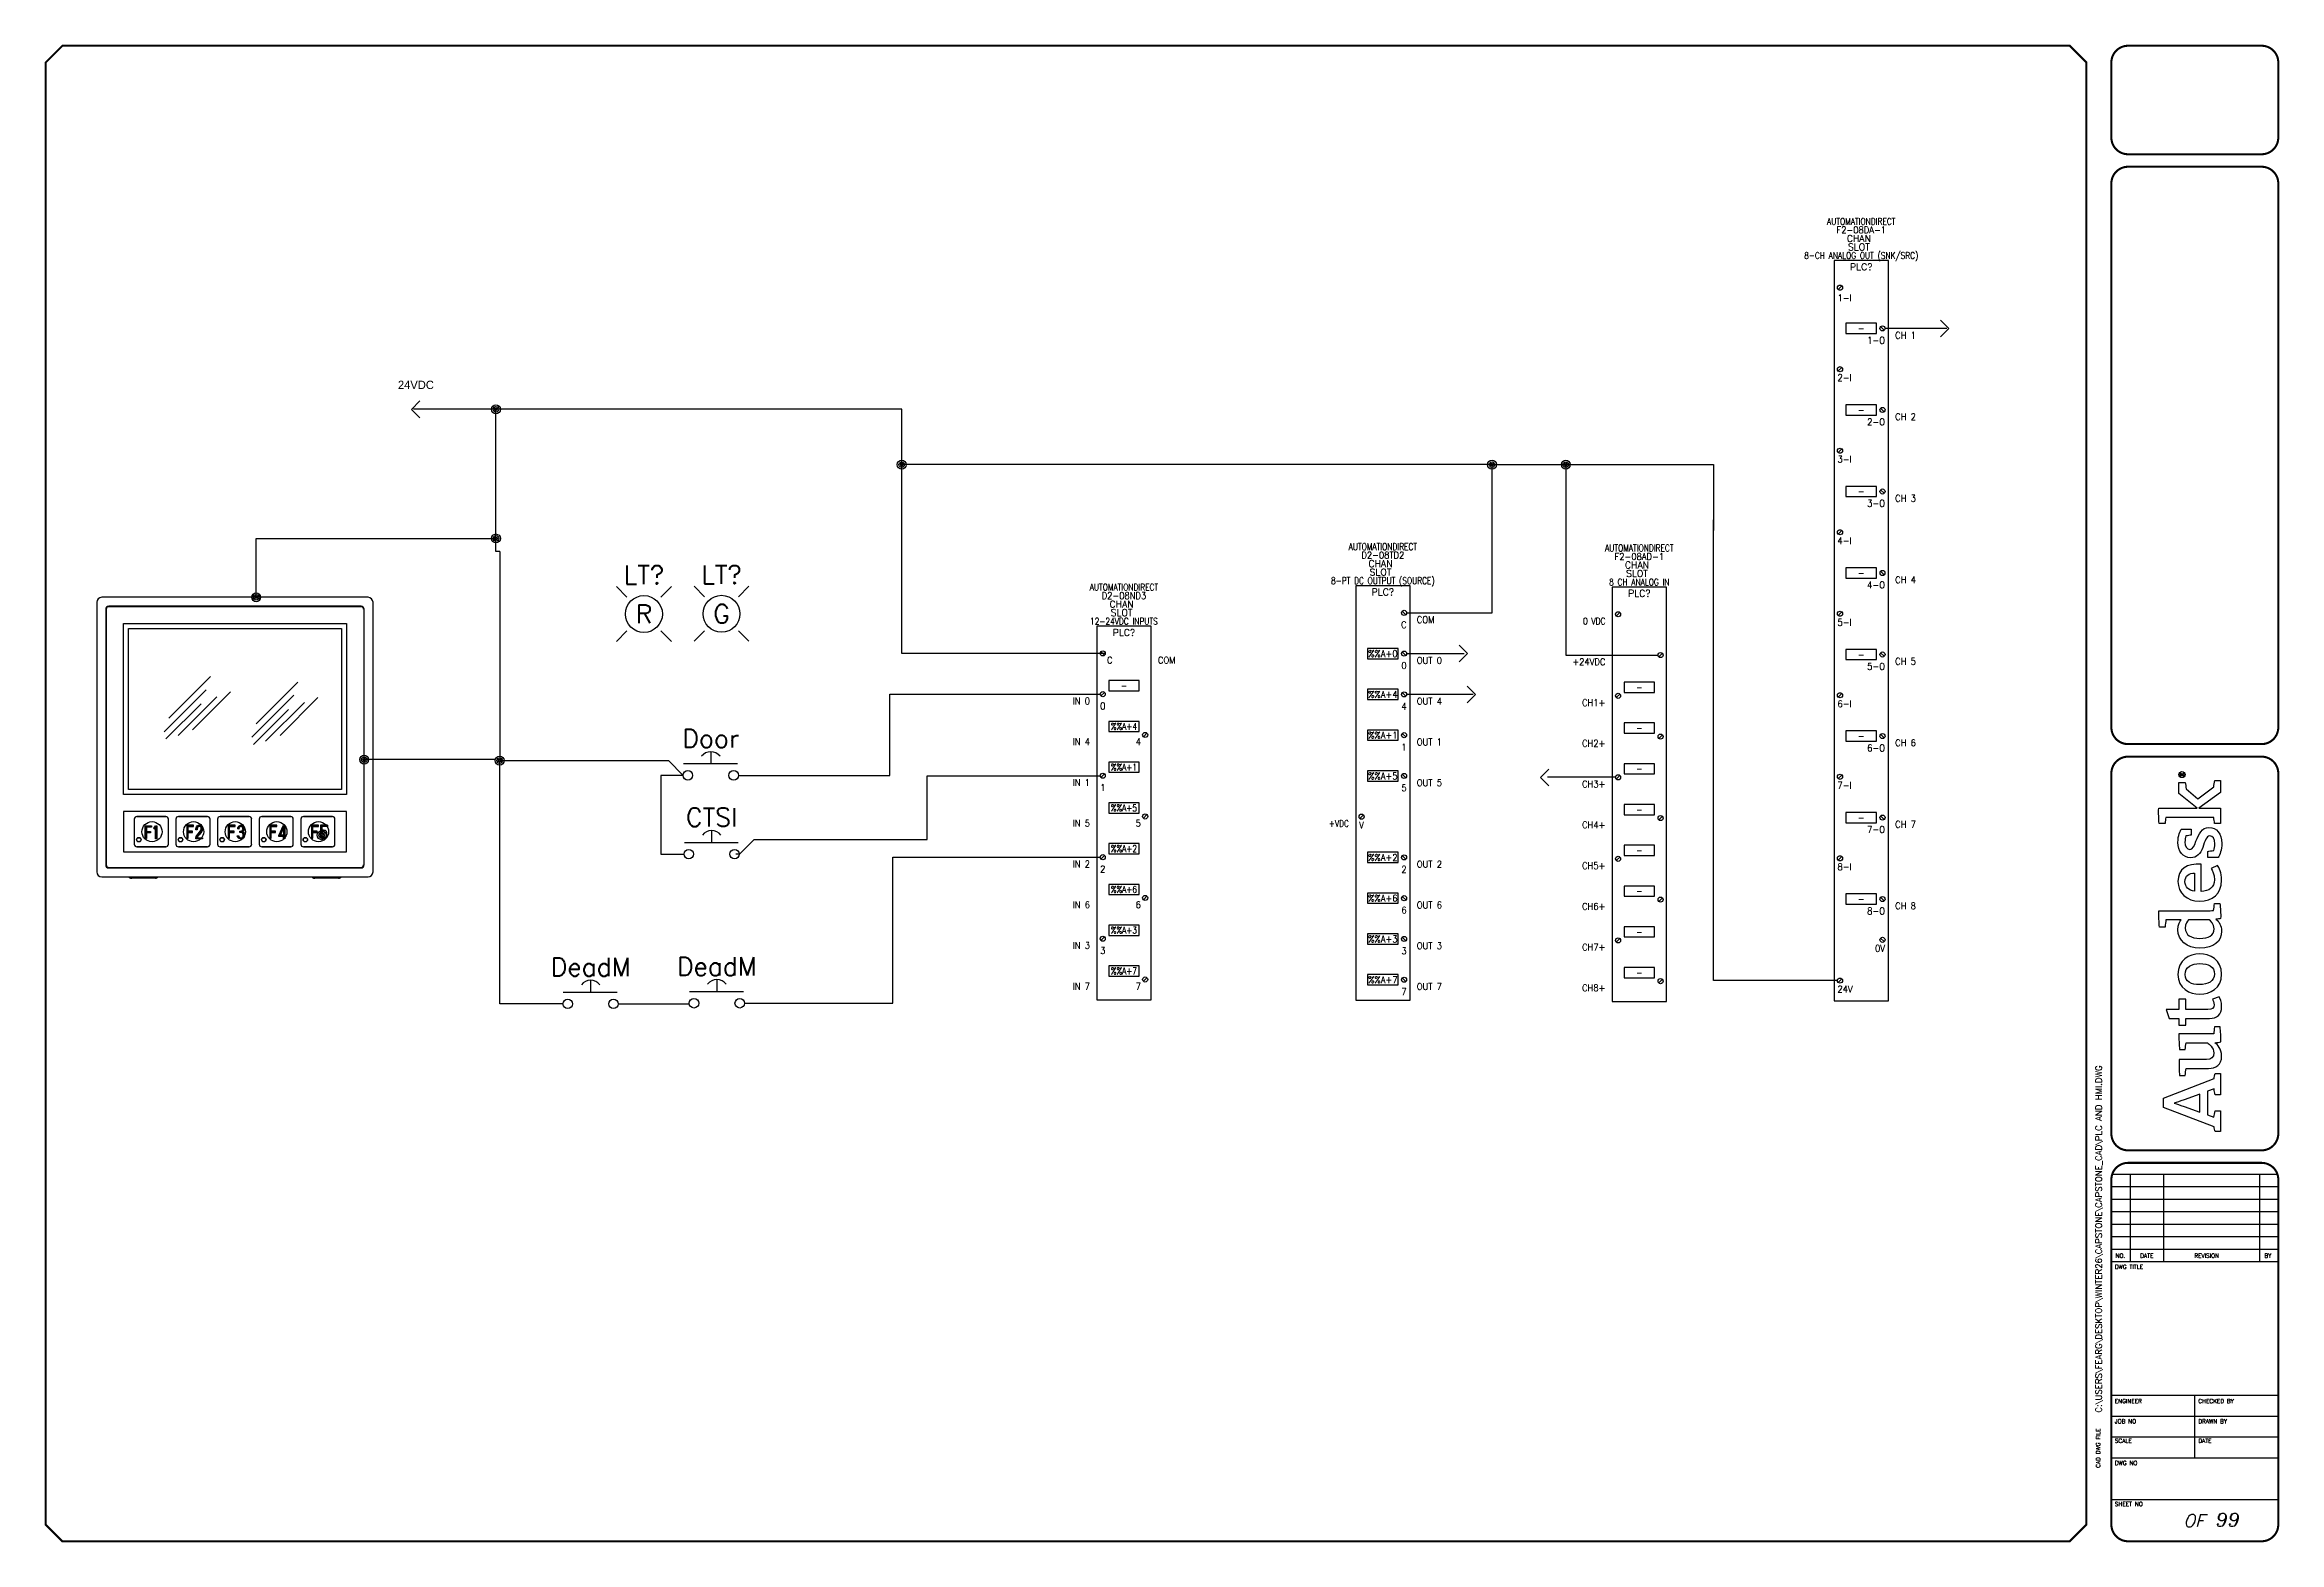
# Model space of a CAD drawing. Header units: inches. Extents: x 0 to 33.5, y 0 to 22.4.
import ezdxf
from ezdxf.enums import TextEntityAlignment as Align

# ---------------------------------------------------------------- set-up
doc = ezdxf.new("R2010")
doc.units = ezdxf.units.IN
doc.header["$MEASUREMENT"] = 0
for name, color, linetype in [('DESC', 150, 'Continuous'), ('LAYER_1', 160, 'Continuous'), ('MISC', 7, 'Continuous'), ('SYMS', 7, 'Continuous'), ('TAGS', 150, 'Continuous'), ('TERMS', 123, 'Continuous'), ('TITLE', 7, 'Continuous'), ('WIRES', 7, 'Continuous')]:
    doc.layers.add(name, color=color, linetype=linetype)
doc.styles.add('ITALIC', font='ITALIC')
doc.styles.add('SIMPLEX', font='SIMPLEX')
doc.styles.add('WD', font='romans.shx')

msp = doc.modelspace()

# ---------------------------------------------------------------- texts
msp.add_text('24VDC', height=0.125).set_placement((5.306, 17.286))

# ---------------------------------------------------------------- blocks, each defined once
blk = doc.blocks.new('AI9-BLK2')
at = {"layer": 'LAYER_1', "color": 7}
blk.add_circle((0, 0), 2.03, dxfattribs=at)
blk.add_open_spline([(1.7, 0), (1.7, -1), (1, -1.8), (0, -1.8), (-1, -1.8), (-1.7, -1), (-1.7, 0), (-1.7, 1), (-1, 1.8), (0, 1.8), (1, 1.8), (1.7, 1), (1.7, 0)], degree=3, knots=[0, 0, 0, 0, 1, 1, 1, 2, 2, 2, 3, 3, 3, 4, 4, 4, 4], dxfattribs=at)
blk = doc.blocks.new('AI9-BLK1')
at = {"layer": 'LAYER_1', "color": 7}
for points, knots in [([(0.7, -1.1), (0.7, -1.1), (0.2, -0.4), (0.2, -0.4), (0.1, -0.2), (0, -0.2), (-0.1, -0.1), (0.3, 0), (0.5, 0.2), (0.5, 0.5), (0.5, 0.8), (0.3, 1.1), (-0.2, 1.1), (-0.2, 1.1), (-0.8, 1.1), (-0.8, 1.1), (-0.8, 1.1), (-0.8, -1.1), (-0.8, -1.1), (-0.8, -1.1), (-0.5, -1.1), (-0.5, -1.1), (-0.5, -1.1), (-0.5, -0.1), (-0.5, -0.1), (-0.4, -0.1), (-0.3, -0.2), (-0.2, -0.3), (-0.2, -0.3), (0.3, -1.1), (0.3, -1.1), (0.3, -1.1), (0.7, -1.1), (0.7, -1.1)], [0, 0, 0, 0, 1, 1, 1, 2, 2, 2, 3, 3, 3, 4, 4, 4, 5, 5, 5, 6, 6, 6, 7, 7, 7, 8, 8, 8, 9, 9, 9, 10, 10, 10, 11, 11, 11, 11]), ([(0.2, 0.5), (0.2, 0.2), (-0.1, 0.1), (-0.3, 0.1), (-0.3, 0.1), (-0.5, 0.1), (-0.5, 0.1), (-0.5, 0.1), (-0.5, 0.8), (-0.5, 0.8), (-0.5, 0.8), (-0.2, 0.8), (-0.2, 0.8), (0.1, 0.8), (0.2, 0.7), (0.2, 0.5)], [0, 0, 0, 0, 1, 1, 1, 2, 2, 2, 3, 3, 3, 4, 4, 4, 5, 5, 5, 5])]:
    blk.add_open_spline(points, degree=3, knots=knots, dxfattribs=at)
blk = doc.blocks.new('LOGO')
for points, knots in [([(35.2, 4.3), (35.2, 4.3), (22.1, 38.1), (22.1, 38.1), (22.1, 38.1), (16.1, 38.1), (16.1, 38.1), (16.1, 38.1), (3.2, 4.3), (3.2, 4.3), (2.2, 4.2), (0.9, 4), (0, 3.7), (0, 3.7), (0, 0), (0, 0), (0, 0), (13.7, 0), (13.7, 0), (13.7, 0), (13.7, 3.7), (13.7, 3.7), (12.4, 4), (10.9, 4.3), (9.5, 4.4), (9.5, 4.4), (11.1, 8.8), (11.1, 8.8), (11.1, 8.8), (26.8, 8.8), (26.8, 8.8), (26.8, 8.8), (28.4, 4.3), (28.4, 4.3), (27, 4.2), (25.8, 4), (24.5, 3.7), (24.5, 3.7), (24.5, 0), (24.5, 0), (24.5, 0), (38.7, 0), (38.7, 0), (38.7, 0), (38.7, 3.7), (38.7, 3.7), (37.9, 3.9), (36, 4.3), (35.2, 4.3)], [0, 0, 0, 0, 1, 1, 1, 2, 2, 2, 3, 3, 3, 4, 4, 4, 5, 5, 5, 6, 6, 6, 7, 7, 7, 8, 8, 8, 9, 9, 9, 10, 10, 10, 11, 11, 11, 12, 12, 12, 13, 13, 13, 14, 14, 14, 15, 15, 15, 16, 16, 16, 16]), ([(12.8, 13.8), (12.8, 13.8), (16.6, 24.3), (16.6, 24.3), (17.8, 27.5), (18.2, 28.8), (18.8, 30.9), (18.8, 30.9), (18.9, 30.9), (18.9, 30.9), (19.6, 28.9), (20, 27.5), (21.1, 24.3), (21.1, 24.3), (24.9, 13.8), (24.9, 13.8), (24.9, 13.8), (12.8, 13.8), (12.8, 13.8)], [0, 0, 0, 0, 1, 1, 1, 2, 2, 2, 3, 3, 3, 4, 4, 4, 5, 5, 5, 6, 6, 6, 6]), ([(70.8, 23.1), (70.8, 23.1), (70.8, 27.7), (70.8, 27.7), (70.8, 27.7), (75.3, 27.7), (75.3, 27.7), (75.3, 27.7), (75.3, 34.3), (75.3, 34.3), (75.3, 34.3), (81.3, 36.2), (81.3, 36.2), (81.3, 36.2), (81.3, 27.7), (81.3, 27.7), (81.3, 27.7), (88, 27.7), (88, 27.7), (88, 27.7), (88, 23.1), (88, 23.1), (88, 23.1), (81.3, 23.1), (81.3, 23.1), (81.3, 23.1), (81.3, 8.4), (81.3, 8.4), (81.3, 5.6), (82.1, 4.3), (84.3, 4.3), (86, 4.3), (87.5, 5.1), (88, 5.5), (88, 5.5), (89.7, 0.9), (89.7, 0.9), (88.7, 0.3), (86.5, -0.7), (83.2, -0.7), (77.6, -0.7), (75.3, 2.4), (75.3, 7.4), (75.3, 7.4), (75.3, 23.1), (75.3, 23.1), (75.3, 23.1), (70.8, 23.1), (70.8, 23.1)], [0, 0, 0, 0, 1, 1, 1, 2, 2, 2, 3, 3, 3, 4, 4, 4, 5, 5, 5, 6, 6, 6, 7, 7, 7, 8, 8, 8, 9, 9, 9, 10, 10, 10, 11, 11, 11, 12, 12, 12, 13, 13, 13, 14, 14, 14, 15, 15, 15, 16, 16, 16, 16]), ([(147.1, 4.7), (147.1, 5.4), (147, 6.1), (147, 6.9), (147, 6.9), (147, 41.1), (147, 41.1), (143.4, 41.2), (139.3, 41), (136.1, 40.7), (136.1, 40.7), (136.1, 37), (136.1, 37), (137.7, 36.8), (139.6, 36.6), (141, 36.4), (141, 36.4), (141, 36.4), (141, 36.4), (141, 36.4), (141, 26.2), (141, 26.2), (140, 27.1), (138, 28.4), (134.3, 28.4), (127.3, 28.4), (122, 22.6), (122, 13.8), (122, 4.5), (126.6, -0.7), (133.4, -0.7), (137.1, -0.7), (139.6, 1.1), (141.3, 3.1), (141.3, 2.1), (141.6, 0.6), (141.8, 0), (145.2, -0.2), (148.7, 0.1), (151.7, 0.4), (151.7, 0.4), (151.7, 4.1), (151.7, 4.1), (150.2, 4.2), (148.4, 4.5), (147.1, 4.7)], [0, 0, 0, 0, 1, 1, 1, 2, 2, 2, 3, 3, 3, 4, 4, 4, 5, 5, 5, 6, 6, 6, 7, 7, 7, 8, 8, 8, 9, 9, 9, 10, 10, 10, 11, 11, 11, 12, 12, 12, 13, 13, 13, 14, 14, 14, 15, 15, 15, 15]), ([(229.4, 4.6), (229.4, 4.6), (221.5, 15.2), (221.5, 15.2), (221.5, 15.2), (228, 23), (228, 23), (229.4, 23.1), (231.3, 23.3), (232.4, 23.6), (232.4, 23.6), (232.4, 27.7), (232.4, 27.7), (232.4, 27.7), (225, 27.7), (225, 27.7), (225, 27.7), (215.2, 15.6), (215.2, 15.6), (215.2, 15.6), (215.2, 41.2), (215.2, 41.2), (211.8, 41.3), (208.2, 41.2), (205.1, 40.9), (205.1, 40.9), (205.1, 36.9), (205.1, 36.9), (206.5, 36.8), (208, 36.6), (209.1, 36.5), (209.1, 36.5), (209.1, 4.5), (209.1, 4.5), (207.8, 4.4), (206.3, 4.2), (205.1, 4), (205.1, 4), (205.1, 0), (205.1, 0), (205.1, 0), (215.2, 0), (215.2, 0), (215.2, 0), (215.2, 14.5), (215.2, 14.5), (215.2, 14.5), (225.6, 0), (225.6, 0), (225.6, 0), (233.7, 0), (233.7, 0), (233.7, 0), (233.7, 3.8), (233.7, 3.8), (232.2, 4.2), (230.6, 4.4), (229.4, 4.6)], [0, 0, 0, 0, 1, 1, 1, 2, 2, 2, 3, 3, 3, 4, 4, 4, 5, 5, 5, 6, 6, 6, 7, 7, 7, 8, 8, 8, 9, 9, 9, 10, 10, 10, 11, 11, 11, 12, 12, 12, 13, 13, 13, 14, 14, 14, 15, 15, 15, 16, 16, 16, 17, 17, 17, 18, 18, 18, 19, 19, 19, 19]), ([(59.7, -0.1), (59.5, 0.6), (59.2, 2.6), (59.1, 3.8), (57.8, 2), (54.9, -0.7), (50.2, -0.7), (44.2, -0.7), (42, 3.1), (42, 8.1), (42, 8.1), (42, 22.9), (42, 22.9), (40.6, 23.2), (38.8, 23.4), (37.3, 23.5), (37.3, 23.5), (37.3, 27.3), (37.3, 27.3), (40.3, 27.6), (44.4, 27.8), (48, 27.6), (48, 27.6), (48, 9.3), (48, 9.3), (48, 6.2), (49.1, 4.5), (52.3, 4.5), (55.8, 4.5), (58.4, 7.9), (59, 8.6), (59, 8.6), (59, 23), (59, 23), (57.8, 23.2), (56, 23.4), (54.6, 23.5), (54.6, 23.5), (54.6, 27.3), (54.6, 27.3), (57.6, 27.7), (61.5, 27.8), (65, 27.7), (65, 27.7), (65, 4.6), (65, 4.6), (66.3, 4.4), (68.1, 4.2), (69.6, 4.1), (69.6, 4.1), (69.6, 0.3), (69.6, 0.3), (66.7, 0), (63, -0.2), (59.7, -0.1)], [0, 0, 0, 0, 1, 1, 1, 2, 2, 2, 3, 3, 3, 4, 4, 4, 5, 5, 5, 6, 6, 6, 7, 7, 7, 8, 8, 8, 9, 9, 9, 10, 10, 10, 11, 11, 11, 12, 12, 12, 13, 13, 13, 14, 14, 14, 15, 15, 15, 16, 16, 16, 17, 17, 17, 18, 18, 18, 18]), ([(104.8, -0.7), (95.2, -0.7), (91.4, 7), (91.4, 13.8), (91.4, 20.6), (95.1, 28.4), (104.6, 28.4), (114.1, 28.4), (118.3, 20.8), (118.3, 14), (118.3, 7.2), (114.2, -0.7), (104.8, -0.7)], [0, 0, 0, 0, 1, 1, 1, 2, 2, 2, 3, 3, 3, 4, 4, 4, 4]), ([(104.5, 23.6), (99.6, 23.6), (97.8, 19.5), (97.8, 14), (97.8, 8.5), (99.9, 4.1), (104.8, 4.1), (109.8, 4.1), (111.8, 8.2), (111.8, 13.8), (111.8, 19.3), (109.5, 23.6), (104.5, 23.6)], [0, 0, 0, 0, 1, 1, 1, 2, 2, 2, 3, 3, 3, 4, 4, 4, 4]), ([(141, 7.6), (140.3, 6.7), (138.2, 4.3), (135, 4.3), (130.5, 4.3), (128.5, 8.1), (128.5, 13.8), (128.5, 19.6), (130.9, 23.5), (135.4, 23.5), (138.3, 23.5), (139.9, 22.3), (141, 21.3), (141, 21.3), (141, 7.6), (141, 7.6)], [0, 0, 0, 0, 1, 1, 1, 2, 2, 2, 3, 3, 3, 4, 4, 4, 5, 5, 5, 5]), ([(167.6, 4.1), (171.4, 4.1), (173.8, 5.5), (175, 6.2), (175, 6.2), (177.1, 2.1), (177.1, 2.1), (175.5, 1.1), (172.6, -0.7), (167.2, -0.7), (158.2, -0.7), (153.3, 5.5), (153.3, 14), (153.3, 22.5), (158.9, 28.4), (166.4, 28.4), (174.6, 28.4), (178.7, 22.5), (177.9, 12.9), (177.9, 12.9), (159.8, 12.9), (159.8, 12.9), (160, 7.9), (162.3, 4.1), (167.6, 4.1)], [0, 0, 0, 0, 1, 1, 1, 2, 2, 2, 3, 3, 3, 4, 4, 4, 5, 5, 5, 6, 6, 6, 7, 7, 7, 8, 8, 8, 8]), ([(172, 17.3), (171.9, 20.8), (170.4, 23.7), (166.3, 23.7), (162.6, 23.7), (160.6, 21.2), (159.9, 17.3), (159.9, 17.3), (172, 17.3), (172, 17.3)], [0, 0, 0, 0, 1, 1, 1, 2, 2, 2, 3, 3, 3, 3]), ([(193.3, 16.4), (190.2, 17.6), (187.8, 18.3), (187.8, 20.5), (187.8, 22.6), (189.9, 23.7), (192.6, 23.7), (194.1, 23.7), (195.6, 23.5), (196.8, 23.1), (196.9, 21.9), (197.1, 20.1), (197.3, 19.6), (197.3, 19.6), (201.3, 19.6), (201.3, 19.6), (201.3, 19.6), (201.3, 26.1), (201.3, 26.1), (200.2, 26.8), (197.1, 28.4), (192.4, 28.4), (186.5, 28.4), (182.2, 25), (182.2, 20.1), (182.2, 15.7), (184.9, 13.4), (189.1, 11.9), (193.4, 10.4), (196.7, 9.3), (196.7, 7.2), (196.7, 5.1), (195, 3.9), (191.4, 3.9), (189.9, 3.9), (188.1, 4.1), (187, 4.6), (186.9, 5.9), (186.6, 7.8), (186.3, 8.4), (186.3, 8.4), (182.3, 8.4), (182.3, 8.4), (182.3, 8.4), (182.3, 1.6), (182.3, 1.6), (182.3, 1.6), (182.3, 1.6), (182.3, 1.6), (184.1, 0.5), (187.5, -0.8), (191.8, -0.8), (198.3, -0.8), (202.4, 2.6), (202.4, 7.8), (202.4, 12.5), (197.8, 14.6), (193.3, 16.4)], [0, 0, 0, 0, 1, 1, 1, 2, 2, 2, 3, 3, 3, 4, 4, 4, 5, 5, 5, 6, 6, 6, 7, 7, 7, 8, 8, 8, 9, 9, 9, 10, 10, 10, 11, 11, 11, 12, 12, 12, 13, 13, 13, 14, 14, 14, 15, 15, 15, 16, 16, 16, 17, 17, 17, 18, 18, 18, 19, 19, 19, 19])]:
    blk.add_open_spline(points, degree=3, knots=knots)
for name, p in [('AI9-BLK2', (237.6, 25.7)), ('AI9-BLK1', (237.8, 25.7))]:
    blk.add_blockref(name, p)
blk = doc.blocks.new('NO_NUM_acade_title')
at = {"layer": 'TITLE'}
for p, q in [((30.594, 22.177), (30.594, 20.781)), ((30.969, 5.531), (33.469, 5.531)), ((31.25, 5.531), (31.25, 4.219)), ((31.75, 5.531), (31.75, 4.219)), ((33.188, 5.531), (33.188, 4.219)), ((30.969, 5.344), (33.469, 5.344)), ((30.969, 5.156), (33.469, 5.156)), ((30.969, 4.969), (33.469, 4.969)), ((30.969, 4.781), (33.469, 4.781)), ((30.969, 4.594), (33.469, 4.594)), ((30.969, 4.406), (33.469, 4.406)), ((30.969, 4.219), (33.469, 4.219)), ((30.594, 0.281), (30.594, 2.214)), ((30.969, 2.219), (33.469, 2.219)), ((32.219, 1.281), (32.219, 2.219)), ((30.969, 1.906), (33.469, 1.906)), ((30.969, 1.594), (33.469, 1.594)), ((30.969, 1.281), (33.469, 1.281)), ((30.969, 0.656), (33.469, 0.656))]:
    blk.add_line(p, q, dxfattribs=at)
at = {"layer": 'TITLE', "const_width": 0.0312}
blk.add_lwpolyline([(30.594, 0.281), (30.594, 22.177), (30.344, 22.427), (0.281, 22.427), (0.031, 22.177), (0.031, 0.281), (0.281, 0.031), (30.344, 0.031)], close=True, dxfattribs=at)
for points in [[(31.219, 22.427, 0.414214), (30.969, 22.177, 0.414214)], [(33.469, 22.177, 0.414214), (33.219, 22.427, 0.414214)], [(30.969, 21.052, 0.414214), (31.219, 20.802, 0.414214)], [(33.219, 20.802, 0.414214), (33.469, 21.052, 0.414214)], [(31.219, 20.615, 0.414214), (30.969, 20.365, 0.414214)], [(33.469, 20.365, 0.414214), (33.219, 20.615, 0.414214)], [(30.969, 12.219, 0.414214), (31.219, 11.969, 0.414214)], [(33.219, 11.969, 0.414214), (33.469, 12.219, 0.414214)], [(31.219, 11.781, 0.414214), (30.969, 11.531, 0.414214)], [(33.469, 11.531, 0.414214), (33.219, 11.781, 0.414214)], [(30.969, 6.135, 0.414214), (31.219, 5.885, 0.414214)], [(33.219, 5.885, 0.414214), (33.469, 6.135, 0.414214)], [(31.219, 5.698, 0.414214), (30.969, 5.448, 0.414214)], [(33.469, 5.448, 0.414214), (33.219, 5.698, 0.414214)], [(30.969, 0.281, 0.414214), (31.219, 0.031, 0.414214)], [(33.219, 0.031, 0.414214), (33.469, 0.281, 0.414214)]]:
    blk.add_lwpolyline(points, format="xyb", dxfattribs=at)
for points in [[(33.219, 22.427), (31.219, 22.427)], [(30.969, 22.177), (30.969, 21.052)], [(33.469, 22.177), (33.469, 21.052)], [(33.219, 20.802), (31.219, 20.802)], [(33.219, 20.615), (31.219, 20.615)], [(30.969, 20.365), (30.969, 12.219)], [(33.469, 20.365), (33.469, 12.219)], [(31.219, 11.969), (33.219, 11.969)], [(31.219, 11.781), (33.219, 11.781)], [(31.219, 5.885), (33.219, 5.885)], [(31.219, 5.698), (33.219, 5.698)], [(30.969, 5.448), (30.969, 0.281)], [(33.469, 5.448), (33.469, 0.281)], [(31.219, 0.031), (33.219, 0.031)]]:
    blk.add_lwpolyline(points, dxfattribs=at)
at = {"layer": 'TITLE', "color": 7, "const_width": 0.0312}
for points in [[(30.969, 11.531), (30.969, 6.135)], [(33.469, 11.531), (33.469, 6.135)]]:
    blk.add_lwpolyline(points, dxfattribs=at)
at = {"xscale": 0.02250000000000085, "yscale": 0.02250000000000085, "zscale": 0.02250000000000085, "rotation": 90}
blk.add_blockref('LOGO', (32.605, 6.167), dxfattribs=at)
at = {"layer": 'TITLE', "color": 1, "style": 'SIMPLEX'}
for s, p in [('DWG TITLE', (31.021, 4.109)), ('ENGINEER', (31.021, 2.099)), ('CHECKED BY', (32.271, 2.099)), ('JOB NO', (31.021, 1.797)), ('DRAWN BY', (32.271, 1.797)), ('SCALE', (31.021, 1.505)), ('DATE', (32.271, 1.505)), ('DWG NO', (31.021, 1.172)), ('SHEET NO', (31.021, 0.557))]:
    blk.add_text(s, height=0.0625, dxfattribs=at).set_placement(p)
at = {"layer": 'TITLE', "color": 1}
for s, height, style, p in [('NO.', 0.0625, 'SIMPLEX', (31.104, 4.307)), ('DATE', 0.0625, 'SIMPLEX', (31.5, 4.307)), ('REVISION', 0.0625, 'SIMPLEX', (32.396, 4.307)), ('BY', 0.0625, 'SIMPLEX', (33.313, 4.307)), ('OF', 0.1875, 'ITALIC', (32.208, 0.339))]:
    blk.add_text(s, height=height, dxfattribs=dict(at, style=style)).set_placement(p, align=Align.MIDDLE)
at = {"layer": 'TITLE', "color": 1, "style": 'SIMPLEX'}
blk.add_text('CAD DWG FILE', height=0.0625, rotation=90, dxfattribs=at).set_placement((30.802, 1.13))
at = {"layer": 'TITLE', "color": 1, "style": 'ITALIC'}
for tag, height, p in [('TITLE#1', 0.125, (32.156, 3.406)), ('TITLE#2', 0.125, (32.156, 3.204)), ('TITLE#3', 0.125, (32.156, 3.001)), ('TITLE#4', 0.125, (32.156, 2.799)), ('DWG#', 0.2, (32.156, 0.826))]:
    blk.add_attdef(tag, text='', height=height, dxfattribs=at).set_placement(p, align=Align.CENTER)
at = {"layer": 'TITLE', "color": 1, "style": 'SIMPLEX'}
blk.add_attdef('CAD#', (30.826, 1.958), '', height=0.0938, rotation=90, dxfattribs=at)
at = {"layer": 'TITLE', "color": 1}
for tag, p, height, style in [('ENGINEER', (31.237, 1.958), 0.0938, 'ITALIC'), ('CHKDBY', (32.424, 1.958), 0.0938, 'ITALIC'), ('JOB#', (31.464, 1.644), 0.0938, 'SIMPLEX'), ('DRAWNBY', (32.494, 1.644), 0.0938, 'ITALIC'), ('SCALE', (31.353, 1.344), 0.0938, 'SIMPLEX'), ('DATE', (32.408, 1.344), 0.0938, 'SIMPLEX'), ('SHTS', (32.532, 0.25), 0.2, 'ITALIC')]:
    blk.add_attdef(tag, p, '', height=height, dxfattribs=dict(at, style=style))
at = {"layer": 'TITLE', "color": 1, "style": 'ITALIC'}
blk.add_attdef('SH#', text='', height=0.2, dxfattribs=at).set_placement((31.881, 0.25), align=Align.RIGHT)
at = {"layer": 'TITLE', "color": 7, "flags": 9}
blk.add_attdef('WD_TB', (31.219, 0.031), '', height=0.125, dxfattribs=at)
blk = doc.blocks.new('HLT1G')
for p, q in [((-0.115, 0.115), (-0.186, 0.186)), ((0.115, 0.115), (0.186, 0.186)), ((-0.115, -0.115), (-0.186, -0.186)), ((0.115, -0.115), (0.186, -0.186))]:
    blk.add_line(p, q)
blk.add_circle((0, 0), 0.125)
at = {"style": 'WD', "width": 0.7}
for tag, p in [('INST', (0.006, 0.528)), ('LOC', (0.006, 0.359))]:
    blk.add_attdef(tag, text='', height=0.125, dxfattribs=at).set_placement(p, align=Align.CENTER)
at = {"style": 'WD'}
blk.add_attdef('TAG1', text='', height=0.125, dxfattribs=at).set_placement((0, 0.202), align=Align.CENTER)
at = {"style": 'WD', "flags": 9}
blk.add_attdef('FAMILY', text='', height=0.01, dxfattribs=at).set_placement((-0.005, 0.161), align=Align.CENTER)
at = {"style": 'WD'}
blk.add_attdef('COLOR', text='', height=0.125, dxfattribs=at).set_placement((0, 0), align=Align.MIDDLE)
at = {"style": 'WD', "flags": 1}
for tag, p in [('X4TERM01', (-0.125, 0)), ('X1TERM02', (0.125, 0))]:
    blk.add_attdef(tag, p, '', height=0.0125, dxfattribs=at)
at = {"linetype": 'Continuous', "style": 'WD', "flags": 9}
blk.add_attdef('ASSYCODE', text='', height=0.01, dxfattribs=at).set_placement((-0.003, 0.096), align=Align.CENTER)
at = {"linetype": 'Continuous', "style": 'WD', "flags": 1}
for tag, p in [('MFG', (0, 0.121)), ('CAT', (0, 0.14))]:
    blk.add_attdef(tag, text='', height=0.01, dxfattribs=at).set_placement(p, align=Align.MIDDLE)
at = {"style": 'WD'}
for tag, p, width in [('DESC1', (1.125, 0), 0.9), ('WDTAGALT', (1.125, -0.312), 0.7)]:
    blk.add_attdef(tag, p, '', height=0.125, dxfattribs=dict(at, width=width))
at = {"linetype": 'Continuous', "style": 'WD', "flags": 8}
blk.add_attdef('TERM01', text='', height=0.125, dxfattribs=at).set_placement((-0.175, -0.031), align=Align.TOP_RIGHT)
blk.add_attdef('TERM02', text='', height=0.125, dxfattribs=at).set_placement((0.175, -0.031), align=Align.TOP_LEFT)
at = {"style": 'WD', "width": 0.9}
blk.add_attdef('DESC2', text='', height=0.125, dxfattribs=at).set_placement((1.125, -0.031), align=Align.TOP_LEFT)
blk = doc.blocks.new('HLT1R')
for p, q in [((-0.115, 0.115), (-0.186, 0.186)), ((0.115, 0.115), (0.186, 0.186)), ((-0.115, -0.115), (-0.186, -0.186)), ((0.115, -0.115), (0.186, -0.186))]:
    blk.add_line(p, q)
blk.add_circle((0, 0), 0.125)
at = {"style": 'WD', "width": 0.7}
for tag, p in [('INST', (0.006, 0.528)), ('LOC', (0.006, 0.359))]:
    blk.add_attdef(tag, text='', height=0.125, dxfattribs=at).set_placement(p, align=Align.CENTER)
at = {"style": 'WD'}
blk.add_attdef('TAG1', text='', height=0.125, dxfattribs=at).set_placement((0, 0.202), align=Align.CENTER)
at = {"style": 'WD', "flags": 9}
blk.add_attdef('FAMILY', text='', height=0.01, dxfattribs=at).set_placement((-0.005, 0.161), align=Align.CENTER)
at = {"style": 'WD'}
blk.add_attdef('COLOR', text='', height=0.125, dxfattribs=at).set_placement((0, 0), align=Align.MIDDLE)
at = {"style": 'WD', "flags": 1}
for tag, p in [('X4TERM01', (-0.125, 0)), ('X1TERM02', (0.125, 0))]:
    blk.add_attdef(tag, p, '', height=0.0125, dxfattribs=at)
at = {"linetype": 'Continuous', "style": 'WD', "flags": 9}
blk.add_attdef('ASSYCODE', text='', height=0.01, dxfattribs=at).set_placement((-0.003, 0.098), align=Align.CENTER)
at = {"linetype": 'Continuous', "style": 'WD', "flags": 1}
for tag, p in [('MFG', (0, 0.121)), ('CAT', (0, 0.14))]:
    blk.add_attdef(tag, text='', height=0.01, dxfattribs=at).set_placement(p, align=Align.MIDDLE)
at = {"style": 'WD'}
for tag, p, width in [('DESC1', (1.125, 0), 0.9), ('WDTAGALT', (1.125, -0.312), 0.7)]:
    blk.add_attdef(tag, p, '', height=0.125, dxfattribs=dict(at, width=width))
at = {"linetype": 'Continuous', "style": 'WD', "flags": 8}
blk.add_attdef('TERM01', text='', height=0.125, dxfattribs=at).set_placement((-0.175, -0.031), align=Align.TOP_RIGHT)
blk.add_attdef('TERM02', text='', height=0.125, dxfattribs=at).set_placement((0.175, -0.031), align=Align.TOP_LEFT)
at = {"style": 'WD', "width": 0.9}
blk.add_attdef('DESC2', text='', height=0.125, dxfattribs=at).set_placement((1.125, -0.031), align=Align.TOP_LEFT)
blk = doc.blocks.new('HPB11M')
for p, q in [((0, 0.16), (0, 0.08)), ((-0.185, 0.08), (0.18, 0.08))]:
    blk.add_line(p, q)
for centre in [(-0.155, 0), (0.155, 0)]:
    blk.add_circle(centre, 0.0322)
blk.add_arc((0, 0.082), 0.0781, 36.8699, 143.1301)
at = {"style": 'WD', "width": 0.7}
for tag, p in [('INST', (0, 0.826)), ('LOC', (0, 0.656)), ('DESC1', (0, 0.5)), ('DESC2', (0, 0.344)), ('XREF', (0, -0.219))]:
    blk.add_attdef(tag, text='', height=0.125, dxfattribs=at).set_placement(p, align=Align.CENTER)
at = {"style": 'WD'}
blk.add_attdef('TAG1', text='', height=0.125, dxfattribs=at).set_placement((0, 0.188), align=Align.CENTER)
for tag, p in [('X2LINK', (0, 0.219)), ('X8LINK', (0, 0))]:
    blk.add_attdef(tag, p, '', height=0.01, dxfattribs=at)
for tag, p, height, flags in [('FAMILY', (0.205, 0.152), 0.01, 9), ('X4TERM01', (-0.188, 0), 0.0125, 1), ('X1TERM02', (0.188, 0), 0.0125, 1), ('CONTACT', (0.205, 0.136), 0.01, 1)]:
    blk.add_attdef(tag, p, '', height=height, dxfattribs=dict(at, flags=flags))
at = {"linetype": 'Continuous', "style": 'WD', "flags": 9}
for tag, p in [('ASSYCODE', (0.23, 0.069)), ('MFG', (0.23, 0.089)), ('CAT', (0.23, 0.108))]:
    blk.add_attdef(tag, text='', height=0.01, dxfattribs=at).set_placement(p, align=Align.CENTER)
at = {"linetype": 'Continuous', "style": 'WD', "flags": 8}
blk.add_attdef('TERM01', text='', height=0.125, dxfattribs=at).set_placement((-0.25, -0.031), align=Align.TOP_RIGHT)
blk.add_attdef('TERM02', text='', height=0.125, dxfattribs=at).set_placement((0.25, -0.031), align=Align.TOP_LEFT)
blk = doc.blocks.new('PLCIO_28CA')
at = {"layer": 'SYMS'}
for p, q in [((0.5, 0.5), (-0.5, 0.5)), ((-0.5, 0.5), (-0.5, -7.125)), ((0.5, -7.125), (0.5, 0.5)), ((-0.357, 0.033), (-0.424, -0.033)), ((0.424, -0.717), (0.357, -0.783)), ((-0.357, -1.467), (-0.424, -1.533)), ((0.281, -1.25), (-0.281, -1.25)), ((-0.281, -1.25), (-0.281, -1.438)), ((-0.281, -1.438), (0.281, -1.438)), ((0.281, -1.438), (0.281, -1.25)), ((0.281, -2), (-0.281, -2)), ((-0.281, -2), (-0.281, -2.188)), ((0.281, -2.188), (0.281, -2)), ((-0.281, -2.188), (0.281, -2.188)), ((0.424, -2.217), (0.357, -2.283)), ((0.281, -2.75), (-0.281, -2.75)), ((-0.281, -2.75), (-0.281, -2.938)), ((0.281, -2.938), (0.281, -2.75)), ((-0.357, -2.967), (-0.424, -3.033)), ((-0.281, -2.938), (0.281, -2.938)), ((0.281, -3.5), (-0.281, -3.5)), ((-0.281, -3.5), (-0.281, -3.688)), ((-0.281, -3.688), (0.281, -3.688)), ((0.281, -3.688), (0.281, -3.5)), ((0.424, -3.717), (0.357, -3.783)), ((-0.357, -4.467), (-0.424, -4.533)), ((0.281, -4.25), (-0.281, -4.25)), ((-0.281, -4.25), (-0.281, -4.438)), ((-0.281, -4.438), (0.281, -4.438)), ((0.281, -4.438), (0.281, -4.25)), ((0.281, -5), (-0.281, -5)), ((-0.281, -5), (-0.281, -5.188)), ((-0.281, -5.188), (0.281, -5.188)), ((0.281, -5.188), (0.281, -5)), ((0.424, -5.217), (0.357, -5.283)), ((0.281, -5.75), (-0.281, -5.75)), ((-0.281, -5.75), (-0.281, -5.938)), ((0.281, -5.938), (0.281, -5.75)), ((-0.357, -5.967), (-0.424, -6.033)), ((-0.281, -5.938), (0.281, -5.938)), ((0.281, -6.5), (-0.281, -6.5)), ((-0.281, -6.5), (-0.281, -6.688)), ((0.281, -6.688), (0.281, -6.5)), ((-0.281, -6.688), (0.281, -6.688)), ((0.424, -6.717), (0.357, -6.783)), ((-0.5, -7.125), (0.5, -7.125))]:
    blk.add_line(p, q, dxfattribs=at)
for centre in [(-0.391, 0), (0.391, -0.75), (-0.391, -1.5), (0.391, -2.25), (-0.391, -3), (0.391, -3.75), (-0.391, -4.5), (0.391, -5.25), (-0.391, -6), (0.391, -6.75)]:
    blk.add_circle(centre, 0.0469, dxfattribs=at)
at = {"layer": 'SYMS', "style": 'WD'}
for tag, width, p in [('INST', 0.8, (0, 1.482)), ('MFG', 0.8, (0, 1.156)), ('LOC', 0.8, (0, 1.312)), ('CAT', 0.9, (0, 1)), ('DESC', 0.8, (0, 0.53))]:
    blk.add_attdef(tag, text='', height=0.125, dxfattribs=dict(at, width=width)).set_placement(p, align=Align.CENTER)
for tag, p in [('LINE1', (0, 0.844)), ('LINE2', (0, 0.688)), ('TAG', (0, 0.322))]:
    blk.add_attdef(tag, text='', height=0.125, dxfattribs=at).set_placement(p, align=Align.CENTER)
at = {"layer": 'SYMS', "linetype": 'Continuous', "style": 'WD', "flags": 9}
blk.add_attdef('ASSYCODE', text='', height=0.01, dxfattribs=at).set_placement((0.23, 1.071), align=Align.CENTER)
at = {"layer": 'SYMS', "style": 'WD', "flags": 1}
for tag, p in [('X4TERM01', (-0.438, 0)), ('X4TERM02', (0.344, -0.75)), ('X4TERM03', (-0.438, -1.5)), ('X4TERM04', (0.344, -2.25)), ('X4TERM05', (-0.438, -3)), ('X4TERM06', (0.344, -3.75)), ('X4TERM07', (-0.438, -4.5)), ('X4TERM08', (0.344, -5.25)), ('X4TERM09', (-0.438, -6)), ('X4TERM10', (0.344, -6.75))]:
    blk.add_attdef(tag, p, '', height=0.01, dxfattribs=at)
at = {"layer": 'SYMS', "style": 'WD'}
for tag, width, p in [('TERMDESC01', 0.8, (-0.625, -0.062)), ('TERMDESC02', 0.9, (-0.625, -0.812)), ('TERM02', 0.75, (0.312, -0.812)), ('TERMDESC03', 0.9, (-0.625, -1.562)), ('TERMDESC04', 0.9, (-0.625, -2.312)), ('TERM04', 0.9, (0.312, -2.312)), ('TERMDESC05', 0.9, (-0.625, -3.062)), ('TERMDESC06', 0.9, (-0.625, -3.812)), ('TERM06', 0.9, (0.312, -3.812)), ('TERMDESC07', 0.9, (-0.625, -4.562)), ('TERMDESC08', 0.9, (-0.625, -5.312)), ('TERM08', 0.9, (0.312, -5.312)), ('TERMDESC09', 0.9, (-0.625, -6.062)), ('TERMDESC10', 0.9, (-0.625, -6.812)), ('TERM10', 0.9, (0.312, -6.812))]:
    blk.add_attdef(tag, text='', height=0.125, dxfattribs=dict(at, width=width)).set_placement(p, align=Align.TOP_RIGHT)
at = {"layer": 'SYMS', "style": 'WD', "width": 0.9}
for tag, p in [('TERM01', (-0.438, -0.094)), ('TERM03', (-0.438, -1.656)), ('TERM05', (-0.438, -3.156)), ('TERM07', (-0.438, -4.656)), ('TERM09', (-0.438, -6.156))]:
    blk.add_attdef(tag, text='', height=0.125, dxfattribs=at).set_placement(p, align=Align.TOP_LEFT)
at = {"layer": 'SYMS', "style": 'WD', "width": 0.8}
for tag, p in [('TAGA03', (0, -1.344)), ('TAGA04', (0, -2.094)), ('TAGA05', (0, -2.844)), ('TAGA06', (0, -3.594)), ('TAGA07', (0, -4.344)), ('TAGA08', (0, -5.094)), ('TAGA09', (0, -5.844)), ('TAGA10', (0, -6.594))]:
    blk.add_attdef(tag, text='', height=0.125, dxfattribs=at).set_placement(p, align=Align.MIDDLE_CENTER)
at = {"layer": 'SYMS', "style": 'WD', "width": 0.9}
for tag, p in [('DESCA03', (1.25, -1.469)), ('DESCB03', (1.25, -1.625)), ('DESCC03', (1.25, -1.781)), ('DESCD03', (1.25, -1.938)), ('DESCE03', (1.25, -2.094)), ('DESCA04', (1.25, -2.219)), ('DESCB04', (1.25, -2.375)), ('DESCC04', (1.25, -2.531)), ('DESCD04', (1.25, -2.688)), ('DESCE04', (1.25, -2.844)), ('DESCA05', (1.25, -2.969)), ('DESCB05', (1.25, -3.125)), ('DESCC05', (1.25, -3.281)), ('DESCD05', (1.25, -3.438)), ('DESCE05', (1.25, -3.594)), ('DESCA06', (1.25, -3.719)), ('DESCB06', (1.25, -3.875)), ('DESCC06', (1.25, -4.031)), ('DESCD06', (1.25, -4.188)), ('DESCE06', (1.25, -4.344)), ('DESCA07', (1.25, -4.469)), ('DESCB07', (1.25, -4.625)), ('DESCC07', (1.25, -4.781)), ('DESCD07', (1.25, -4.938)), ('DESCE07', (1.25, -5.094)), ('DESCA08', (1.25, -5.219)), ('DESCB08', (1.25, -5.375)), ('DESCC08', (1.25, -5.531)), ('DESCD08', (1.25, -5.688)), ('DESCE08', (1.25, -5.844)), ('DESCA09', (1.25, -5.969)), ('DESCB09', (1.25, -6.125)), ('DESCC09', (1.25, -6.281)), ('DESCD09', (1.25, -6.438)), ('DESCE09', (1.25, -6.594)), ('DESCA10', (1.25, -6.719)), ('DESCB10', (1.25, -6.875)), ('DESCC10', (1.25, -7.031)), ('DESCD10', (1.25, -7.188)), ('DESCE10', (1.25, -7.344))]:
    blk.add_attdef(tag, p, '', height=0.125, dxfattribs=at)
blk = doc.blocks.new('PLCIO_2B39')
at = {"layer": 'SYMS'}
for p, q in [((0.5, 0.5), (-0.5, 0.5)), ((-0.5, 0.5), (-0.5, -13.125)), ((0.5, -13.125), (0.5, 0.5)), ((-0.357, 0.033), (-0.424, -0.033)), ((0.281, -0.656), (-0.281, -0.656)), ((-0.281, -0.656), (-0.281, -0.844)), ((0.281, -0.844), (0.281, -0.656)), ((0.357, -0.717), (0.424, -0.783)), ((-0.281, -0.844), (0.281, -0.844)), ((-0.357, -1.467), (-0.424, -1.533)), ((0.281, -2.156), (-0.281, -2.156)), ((-0.281, -2.156), (-0.281, -2.344)), ((-0.281, -2.344), (0.281, -2.344)), ((0.281, -2.344), (0.281, -2.156)), ((0.357, -2.217), (0.424, -2.283)), ((-0.357, -2.967), (-0.424, -3.033)), ((0.281, -3.656), (-0.281, -3.656)), ((-0.281, -3.656), (-0.281, -3.844)), ((0.281, -3.844), (0.281, -3.656)), ((-0.281, -3.844), (0.281, -3.844)), ((0.357, -3.717), (0.424, -3.783)), ((-0.357, -4.467), (-0.424, -4.533)), ((0.281, -5.156), (-0.281, -5.156)), ((-0.281, -5.156), (-0.281, -5.344)), ((-0.281, -5.344), (0.281, -5.344)), ((0.281, -5.344), (0.281, -5.156)), ((0.357, -5.217), (0.424, -5.283)), ((-0.357, -5.967), (-0.424, -6.033)), ((0.281, -6.656), (-0.281, -6.656)), ((-0.281, -6.656), (-0.281, -6.844)), ((-0.281, -6.844), (0.281, -6.844)), ((0.281, -6.844), (0.281, -6.656)), ((0.357, -6.717), (0.424, -6.783)), ((-0.357, -7.467), (-0.424, -7.533)), ((0.281, -8.156), (-0.281, -8.156)), ((-0.281, -8.156), (-0.281, -8.344)), ((0.281, -8.344), (0.281, -8.156)), ((0.357, -8.217), (0.424, -8.283)), ((-0.281, -8.344), (0.281, -8.344)), ((-0.357, -8.967), (-0.424, -9.033)), ((0.281, -9.656), (-0.281, -9.656)), ((-0.281, -9.656), (-0.281, -9.844)), ((-0.281, -9.844), (0.281, -9.844)), ((0.281, -9.844), (0.281, -9.656)), ((0.357, -9.717), (0.424, -9.783)), ((-0.357, -10.467), (-0.424, -10.533)), ((0.281, -11.156), (-0.281, -11.156)), ((-0.281, -11.156), (-0.281, -11.344)), ((-0.281, -11.344), (0.281, -11.344)), ((0.281, -11.344), (0.281, -11.156)), ((0.357, -11.217), (0.424, -11.283)), ((0.357, -11.967), (0.424, -12.033)), ((-0.357, -12.717), (-0.424, -12.783)), ((-0.5, -13.125), (0.5, -13.125))]:
    blk.add_line(p, q, dxfattribs=at)
for centre in [(-0.391, 0), (0.391, -0.75), (-0.391, -1.5), (0.391, -2.25), (-0.391, -3), (0.391, -3.75), (-0.391, -4.5), (0.391, -5.25), (-0.391, -6), (0.391, -6.75), (-0.391, -7.5), (0.391, -8.25), (-0.391, -9), (0.391, -9.75), (-0.391, -10.5), (0.391, -11.25), (0.391, -12), (-0.391, -12.75)]:
    blk.add_circle(centre, 0.0469, dxfattribs=at)
at = {"layer": 'SYMS', "style": 'WD'}
for tag, width, p in [('INST', 0.8, (0, 1.482)), ('MFG', 0.8, (0, 1.156)), ('LOC', 0.8, (0, 1.312)), ('CAT', 0.9, (0, 1)), ('DESC', 0.8, (0, 0.53))]:
    blk.add_attdef(tag, text='', height=0.125, dxfattribs=dict(at, width=width)).set_placement(p, align=Align.CENTER)
for tag, p in [('LINE1', (0, 0.844)), ('LINE2', (0, 0.688)), ('TAG', (0, 0.322))]:
    blk.add_attdef(tag, text='', height=0.125, dxfattribs=at).set_placement(p, align=Align.CENTER)
at = {"layer": 'SYMS', "linetype": 'Continuous', "style": 'WD', "flags": 9}
blk.add_attdef('ASSYCODE', text='', height=0.01, dxfattribs=at).set_placement((0.23, 1.071), align=Align.CENTER)
at = {"layer": 'SYMS', "style": 'WD', "flags": 1}
for tag, p in [('X4TERM01', (-0.438, 0)), ('X1TERM02', (0.438, -0.75)), ('X4TERM03', (-0.438, -1.5)), ('X1TERM04', (0.438, -2.25)), ('X4TERM05', (-0.438, -3)), ('X1TERM06', (0.438, -3.75)), ('X4TERM07', (-0.438, -4.5)), ('X1TERM08', (0.438, -5.25)), ('X4TERM09', (-0.438, -6)), ('X1TERM10', (0.438, -6.75)), ('X4TERM11', (-0.438, -7.5)), ('X1TERM12', (0.438, -8.25)), ('X4TERM13', (-0.438, -9)), ('X1TERM14', (0.438, -9.75)), ('X4TERM15', (-0.438, -10.5)), ('X1TERM16', (0.438, -11.25)), ('X1TERM17', (0.438, -12)), ('X4TERM18', (-0.438, -12.75))]:
    blk.add_attdef(tag, p, '', height=0.01, dxfattribs=at)
at = {"layer": 'SYMS', "style": 'WD'}
for tag, width, p in [('TERMDESC01', 0.8, (-0.625, -0.062)), ('TERM02', 0.9, (0.438, -0.906)), ('TERMDESC03', 0.8, (-0.625, -1.562)), ('TERM04', 0.9, (0.438, -2.406)), ('TERMDESC05', 0.8, (-0.625, -3.062)), ('TERM06', 0.9, (0.438, -3.906)), ('TERMDESC07', 0.8, (-0.625, -4.562)), ('TERM08', 0.9, (0.438, -5.406)), ('TERMDESC09', 0.8, (-0.625, -6.062)), ('TERM10', 0.9, (0.438, -6.906)), ('TERMDESC11', 0.8, (-0.625, -7.562)), ('TERM12', 0.9, (0.438, -8.406)), ('TERMDESC13', 0.8, (-0.625, -9.062)), ('TERM14', 0.9, (0.438, -9.906)), ('TERMDESC15', 0.8, (-0.625, -10.562)), ('TERM16', 0.9, (0.438, -11.406)), ('TERMDESC17', 0.9, (-0.625, -12.062)), ('TERM17', 0.9, (0.438, -12.094)), ('TERMDESC18', 0.8, (-0.625, -12.812))]:
    blk.add_attdef(tag, text='', height=0.125, dxfattribs=dict(at, width=width)).set_placement(p, align=Align.TOP_RIGHT)
at = {"layer": 'SYMS', "style": 'WD', "width": 0.9}
for tag, p in [('TERM01', (-0.438, -0.125)), ('TERMDESC02', (0.625, -0.812)), ('TERM03', (-0.438, -1.594)), ('TERMDESC04', (0.625, -2.312)), ('TERM05', (-0.438, -3.094)), ('TERMDESC06', (0.625, -3.812)), ('TERM07', (-0.438, -4.594)), ('TERMDESC08', (0.625, -5.312)), ('TERM09', (-0.438, -6.094)), ('TERMDESC10', (0.625, -6.812)), ('TERM11', (-0.438, -7.594)), ('TERMDESC12', (0.625, -8.312)), ('TERM13', (-0.438, -9.094)), ('TERMDESC14', (0.625, -9.812)), ('TERM15', (-0.438, -10.594)), ('TERMDESC16', (0.625, -11.312)), ('TERM18', (-0.438, -12.844))]:
    blk.add_attdef(tag, text='', height=0.125, dxfattribs=at).set_placement(p, align=Align.TOP_LEFT)
for tag, p in [('DESCB02', (-0.688, -0.875)), ('DESCA02', (-0.688, -0.719)), ('DESCC02', (-0.688, -1.031)), ('DESCD02', (-0.688, -1.188)), ('DESCE02', (-0.688, -1.344)), ('DESCB04', (-0.688, -2.375)), ('DESCC04', (-0.688, -2.531)), ('DESCA04', (-0.688, -2.219)), ('DESCD04', (-0.688, -2.688)), ('DESCE04', (-0.688, -2.844)), ('DESCA06', (-0.688, -3.719)), ('DESCB06', (-0.688, -3.875)), ('DESCC06', (-0.688, -4.031)), ('DESCD06', (-0.688, -4.188)), ('DESCE06', (-0.688, -4.344)), ('DESCB08', (-0.688, -5.375)), ('DESCA08', (-0.688, -5.219)), ('DESCC08', (-0.688, -5.531)), ('DESCD08', (-0.688, -5.688)), ('DESCE08', (-0.688, -5.844)), ('DESCB10', (-0.688, -6.875)), ('DESCC10', (-0.688, -7.031)), ('DESCA10', (-0.688, -6.719)), ('DESCD10', (-0.688, -7.188)), ('DESCE10', (-0.688, -7.344)), ('DESCA12', (-0.688, -8.219)), ('DESCB12', (-0.688, -8.375)), ('DESCC12', (-0.688, -8.531)), ('DESCD12', (-0.688, -8.688)), ('DESCE12', (-0.688, -8.844)), ('DESCB14', (-0.688, -9.875)), ('DESCA14', (-0.688, -9.719)), ('DESCC14', (-0.688, -10.031)), ('DESCD14', (-0.688, -10.188)), ('DESCE14', (-0.688, -10.344)), ('DESCA16', (-0.688, -11.219)), ('DESCB16', (-0.688, -11.375)), ('DESCC16', (-0.688, -11.531)), ('DESCD16', (-0.688, -11.688)), ('DESCE16', (-0.688, -11.844))]:
    blk.add_attdef(tag, text='', height=0.125, dxfattribs=at).set_placement(p, align=Align.RIGHT)
for tag, p in [('TAGA02', (0, -0.75)), ('TAGA04', (0, -2.25)), ('TAGA06', (0, -3.75)), ('TAGA08', (0, -5.25)), ('TAGA10', (0, -6.75)), ('TAGA12', (0, -8.25)), ('TAGA14', (0, -9.75)), ('TAGA16', (0, -11.25))]:
    blk.add_attdef(tag, text='', height=0.125, dxfattribs=at).set_placement(p, align=Align.MIDDLE_CENTER)
blk = doc.blocks.new('PLCIO_2D74')
at = {"layer": 'SYMS'}
for p, q in [((0.5, 0.5), (-0.5, 0.5)), ((-0.5, 0.5), (-0.5, -7.125)), ((0.5, -7.125), (0.5, 0.5)), ((0.357, 0.033), (0.424, -0.033)), ((0.281, -0.656), (-0.281, -0.656)), ((-0.281, -0.656), (-0.281, -0.844)), ((0.281, -0.844), (0.281, -0.656)), ((0.357, -0.717), (0.424, -0.783)), ((-0.281, -0.844), (0.281, -0.844)), ((0.281, -1.406), (-0.281, -1.406)), ((-0.281, -1.406), (-0.281, -1.594)), ((-0.281, -1.594), (0.281, -1.594)), ((0.281, -1.594), (0.281, -1.406)), ((0.357, -1.467), (0.424, -1.533)), ((0.281, -2.156), (-0.281, -2.156)), ((-0.281, -2.156), (-0.281, -2.344)), ((-0.281, -2.344), (0.281, -2.344)), ((0.281, -2.344), (0.281, -2.156)), ((0.357, -2.217), (0.424, -2.283)), ((0.281, -2.906), (-0.281, -2.906)), ((-0.281, -2.906), (-0.281, -3.094)), ((-0.281, -3.094), (0.281, -3.094)), ((0.281, -3.094), (0.281, -2.906)), ((0.357, -2.967), (0.424, -3.033)), ((-0.357, -3.717), (-0.424, -3.783)), ((0.281, -4.406), (-0.281, -4.406)), ((-0.281, -4.406), (-0.281, -4.594)), ((0.281, -4.594), (0.281, -4.406)), ((0.357, -4.467), (0.424, -4.533)), ((-0.281, -4.594), (0.281, -4.594)), ((0.281, -5.156), (-0.281, -5.156)), ((-0.281, -5.156), (-0.281, -5.344)), ((-0.281, -5.344), (0.281, -5.344)), ((0.281, -5.344), (0.281, -5.156)), ((0.357, -5.217), (0.424, -5.283)), ((0.281, -5.906), (-0.281, -5.906)), ((-0.281, -5.906), (-0.281, -6.094)), ((-0.281, -6.094), (0.281, -6.094)), ((0.281, -6.094), (0.281, -5.906)), ((0.357, -5.967), (0.424, -6.033)), ((0.281, -6.656), (-0.281, -6.656)), ((-0.281, -6.656), (-0.281, -6.844)), ((-0.281, -6.844), (0.281, -6.844)), ((0.281, -6.844), (0.281, -6.656)), ((0.357, -6.717), (0.424, -6.783)), ((-0.5, -7.125), (0.5, -7.125))]:
    blk.add_line(p, q, dxfattribs=at)
for centre in [(0.391, 0), (0.391, -0.75), (0.391, -1.5), (0.391, -2.25), (0.391, -3), (-0.391, -3.75), (0.391, -4.5), (0.391, -5.25), (0.391, -6), (0.391, -6.75)]:
    blk.add_circle(centre, 0.0469, dxfattribs=at)
at = {"layer": 'SYMS', "style": 'WD'}
for tag, width, p in [('INST', 0.8, (0, 1.482)), ('MFG', 0.8, (0, 1.156)), ('LOC', 0.8, (0, 1.312)), ('CAT', 0.9, (0, 1)), ('DESC', 0.8, (0, 0.53))]:
    blk.add_attdef(tag, text='', height=0.125, dxfattribs=dict(at, width=width)).set_placement(p, align=Align.CENTER)
for tag, p in [('LINE1', (0, 0.844)), ('LINE2', (0, 0.688)), ('TAG', (0, 0.322))]:
    blk.add_attdef(tag, text='', height=0.125, dxfattribs=at).set_placement(p, align=Align.CENTER)
at = {"layer": 'SYMS', "linetype": 'Continuous', "style": 'WD', "flags": 9}
blk.add_attdef('ASSYCODE', text='', height=0.01, dxfattribs=at).set_placement((0.23, 1.071), align=Align.CENTER)
at = {"layer": 'SYMS', "style": 'WD', "flags": 1}
for tag, p in [('X1TERM01', (0.438, 0)), ('X1TERM02', (0.438, -0.75)), ('X1TERM03', (0.438, -1.5)), ('X1TERM04', (0.438, -2.25)), ('X1TERM05', (0.438, -3)), ('X4TERM06', (-0.438, -3.75)), ('X1TERM07', (0.438, -4.5)), ('X1TERM08', (0.438, -5.25)), ('X1TERM09', (0.438, -6)), ('X1TERM10', (0.438, -6.75))]:
    blk.add_attdef(tag, p, '', height=0.01, dxfattribs=at)
at = {"layer": 'SYMS', "style": 'WD'}
for tag, width, p in [('TERM01', 0.9, (0.438, -0.156)), ('TERM02', 0.9, (0.438, -0.906)), ('TERM03', 0.9, (0.438, -1.656)), ('TERM04', 0.9, (0.438, -2.406)), ('TERM05', 0.9, (0.438, -3.156)), ('TERMDESC06', 0.8, (-0.625, -3.812)), ('TERM07', 0.9, (0.438, -4.656)), ('TERM08', 0.9, (0.438, -5.406)), ('TERM09', 0.9, (0.438, -6.156)), ('TERM10', 0.9, (0.438, -6.906))]:
    blk.add_attdef(tag, text='', height=0.125, dxfattribs=dict(at, width=width)).set_placement(p, align=Align.TOP_RIGHT)
at = {"layer": 'SYMS', "style": 'WD', "width": 0.9}
for tag, p in [('TERMDESC01', (0.625, -0.062)), ('TERMDESC02', (0.625, -0.812)), ('TERMDESC03', (0.625, -1.562)), ('TERMDESC04', (0.625, -2.312)), ('TERMDESC05', (0.625, -3.062)), ('TERM06', (-0.438, -3.844)), ('TERMDESC07', (0.625, -4.562)), ('TERMDESC08', (0.625, -5.312)), ('TERMDESC09', (0.625, -6.062)), ('TERMDESC10', (0.625, -6.812))]:
    blk.add_attdef(tag, text='', height=0.125, dxfattribs=at).set_placement(p, align=Align.TOP_LEFT)
for tag, p in [('DESCB02', (-0.688, -0.875)), ('DESCA02', (-0.688, -0.719)), ('DESCC02', (-0.688, -1.031)), ('DESCD02', (-0.688, -1.188)), ('DESCE02', (-0.688, -1.344)), ('DESCB03', (-0.688, -1.625)), ('DESCA03', (-0.688, -1.469)), ('DESCC03', (-0.688, -1.781)), ('DESCD03', (-0.688, -1.938)), ('DESCE03', (-0.688, -2.094)), ('DESCB04', (-0.688, -2.375)), ('DESCC04', (-0.688, -2.531)), ('DESCA04', (-0.688, -2.219)), ('DESCD04', (-0.688, -2.688)), ('DESCE04', (-0.688, -2.844)), ('DESCA05', (-0.688, -2.969)), ('DESCB05', (-0.688, -3.125)), ('DESCC05', (-0.688, -3.281)), ('DESCD05', (-0.688, -3.438)), ('DESCE05', (-0.688, -3.594)), ('DESCB07', (-0.688, -4.625)), ('DESCA07', (-0.688, -4.469)), ('DESCC07', (-0.688, -4.781)), ('DESCD07', (-0.688, -4.938)), ('DESCB08', (-0.688, -5.375)), ('DESCE07', (-0.688, -5.094)), ('DESCA08', (-0.688, -5.219)), ('DESCC08', (-0.688, -5.531)), ('DESCD08', (-0.688, -5.688)), ('DESCE08', (-0.688, -5.844)), ('DESCB09', (-0.688, -6.125)), ('DESCC09', (-0.688, -6.281)), ('DESCA09', (-0.688, -5.969)), ('DESCD09', (-0.688, -6.438)), ('DESCE09', (-0.688, -6.594)), ('DESCB10', (-0.688, -6.875)), ('DESCC10', (-0.688, -7.031)), ('DESCA10', (-0.688, -6.719)), ('DESCD10', (-0.688, -7.188)), ('DESCE10', (-0.688, -7.344))]:
    blk.add_attdef(tag, text='', height=0.125, dxfattribs=at).set_placement(p, align=Align.RIGHT)
for tag, p in [('TAGA02', (0, -0.75)), ('TAGA03', (0, -1.5)), ('TAGA04', (0, -2.25)), ('TAGA05', (0, -3)), ('TAGA07', (0, -4.5)), ('TAGA08', (0, -5.25)), ('TAGA09', (0, -6)), ('TAGA10', (0, -6.75))]:
    blk.add_attdef(tag, text='', height=0.125, dxfattribs=at).set_placement(p, align=Align.MIDDLE_CENTER)
blk = doc.blocks.new('PLCIO_2F64')
at = {"layer": 'SYMS'}
for p, q in [((0.5, 0.5), (-0.5, 0.5)), ((-0.5, 0.5), (-0.5, -6.375)), ((0.5, -6.375), (0.5, 0.5)), ((-0.424, 0.033), (-0.357, -0.033)), ((-0.357, -0.717), (-0.424, -0.783)), ((0.281, -0.5), (-0.281, -0.5)), ((-0.281, -0.5), (-0.281, -0.688)), ((-0.281, -0.688), (0.281, -0.688)), ((0.281, -0.688), (0.281, -0.5)), ((0.281, -1.25), (-0.281, -1.25)), ((-0.281, -1.25), (-0.281, -1.438)), ((-0.281, -1.438), (0.281, -1.438)), ((0.281, -1.438), (0.281, -1.25)), ((0.424, -1.467), (0.357, -1.533)), ((0.281, -2), (-0.281, -2)), ((-0.281, -2), (-0.281, -2.188)), ((0.281, -2.188), (0.281, -2)), ((-0.357, -2.217), (-0.424, -2.283)), ((-0.281, -2.188), (0.281, -2.188)), ((0.281, -2.75), (-0.281, -2.75)), ((-0.281, -2.75), (-0.281, -2.938)), ((0.281, -2.938), (0.281, -2.75)), ((-0.281, -2.938), (0.281, -2.938)), ((0.424, -2.967), (0.357, -3.033)), ((0.281, -3.5), (-0.281, -3.5)), ((-0.281, -3.5), (-0.281, -3.688)), ((-0.281, -3.688), (0.281, -3.688)), ((0.281, -3.688), (0.281, -3.5)), ((-0.357, -3.717), (-0.424, -3.783)), ((0.281, -4.25), (-0.281, -4.25)), ((-0.281, -4.25), (-0.281, -4.438)), ((-0.281, -4.438), (0.281, -4.438)), ((0.281, -4.438), (0.281, -4.25)), ((0.424, -4.467), (0.357, -4.533)), ((-0.357, -5.217), (-0.424, -5.283)), ((0.281, -5), (-0.281, -5)), ((-0.281, -5), (-0.281, -5.188)), ((-0.281, -5.188), (0.281, -5.188)), ((0.281, -5.188), (0.281, -5)), ((0.281, -5.75), (-0.281, -5.75)), ((-0.281, -5.75), (-0.281, -5.938)), ((0.281, -5.938), (0.281, -5.75)), ((-0.281, -5.938), (0.281, -5.938)), ((0.424, -5.967), (0.357, -6.033)), ((-0.5, -6.375), (0.5, -6.375))]:
    blk.add_line(p, q, dxfattribs=at)
for centre in [(-0.391, 0), (-0.391, -0.75), (0.391, -1.5), (-0.391, -2.25), (0.391, -3), (-0.391, -3.75), (0.391, -4.5), (-0.391, -5.25), (0.391, -6)]:
    blk.add_circle(centre, 0.0469, dxfattribs=at)
at = {"layer": 'SYMS', "style": 'WD'}
for tag, width, p in [('INST', 0.8, (0, 1.482)), ('MFG', 0.8, (0, 1.156)), ('LOC', 0.8, (0, 1.312)), ('CAT', 0.9, (0, 1)), ('DESC', 0.8, (0, 0.53))]:
    blk.add_attdef(tag, text='', height=0.125, dxfattribs=dict(at, width=width)).set_placement(p, align=Align.CENTER)
for tag, p in [('LINE1', (0, 0.844)), ('LINE2', (0, 0.688)), ('TAG', (0, 0.322))]:
    blk.add_attdef(tag, text='', height=0.125, dxfattribs=at).set_placement(p, align=Align.CENTER)
at = {"layer": 'SYMS', "style": 'WD', "flags": 1}
blk.add_attdef('ASSYCODE', text='', height=0.05, dxfattribs=at).set_placement((0.438, 1), align=Align.CENTER)
for tag, p in [('X1TERM01', (-0.344, 0)), ('X4TERM02', (-0.438, -0.75)), ('X4TERM03', (0.344, -1.5)), ('X4TERM04', (-0.438, -2.25)), ('X4TERM05', (0.344, -3)), ('X4TERM06', (-0.438, -3.75)), ('X4TERM07', (0.344, -4.5)), ('X4TERM08', (-0.438, -5.25)), ('X4TERM09', (0.344, -6))]:
    blk.add_attdef(tag, p, '', height=0.01, dxfattribs=at)
at = {"layer": 'SYMS', "style": 'WD', "width": 0.9}
for tag, p in [('TERM01', (-0.312, -0.062)), ('TERMDESC01', (0.625, -0.062)), ('TERM02', (-0.438, -0.906)), ('TERM04', (-0.438, -2.406)), ('TERM06', (-0.438, -3.906)), ('TERM08', (-0.438, -5.406))]:
    blk.add_attdef(tag, text='', height=0.125, dxfattribs=at).set_placement(p, align=Align.TOP_LEFT)
for tag, p in [('TERMDESC02', (-0.625, -0.812)), ('TERMDESC03', (-0.625, -1.562)), ('TERM03', (0.312, -1.562)), ('TERMDESC04', (-0.625, -2.312)), ('TERMDESC05', (-0.625, -3.062)), ('TERM05', (0.312, -3.062)), ('TERMDESC06', (-0.625, -3.812)), ('TERMDESC07', (-0.625, -4.562)), ('TERM07', (0.312, -4.562)), ('TERMDESC08', (-0.625, -5.312)), ('TERMDESC09', (-0.625, -6.062)), ('TERM09', (0.312, -6.062))]:
    blk.add_attdef(tag, text='', height=0.125, dxfattribs=at).set_placement(p, align=Align.TOP_RIGHT)
at = {"layer": 'SYMS', "style": 'WD', "width": 0.8}
for tag, p in [('TAGA02', (0, -0.594)), ('TAGA03', (0, -1.344)), ('TAGA04', (0, -2.094)), ('TAGA05', (0, -2.844)), ('TAGA06', (0, -3.594)), ('TAGA07', (0, -4.344)), ('TAGA08', (0, -5.094)), ('TAGA09', (0, -5.844))]:
    blk.add_attdef(tag, text='', height=0.125, dxfattribs=at).set_placement(p, align=Align.MIDDLE_CENTER)
at = {"layer": 'SYMS', "style": 'WD', "width": 0.9}
for tag, p in [('DESCA02', (1.25, -0.719)), ('DESCB02', (1.25, -0.875)), ('DESCC02', (1.25, -1.031)), ('DESCD02', (1.25, -1.188)), ('DESCE02', (1.25, -1.344)), ('DESCA03', (1.25, -1.469)), ('DESCB03', (1.25, -1.625)), ('DESCC03', (1.25, -1.781)), ('DESCD03', (1.25, -1.938)), ('DESCE03', (1.25, -2.094)), ('DESCA04', (1.25, -2.219)), ('DESCB04', (1.25, -2.375)), ('DESCC04', (1.25, -2.531)), ('DESCD04', (1.25, -2.688)), ('DESCE04', (1.25, -2.844)), ('DESCA05', (1.25, -2.969)), ('DESCB05', (1.25, -3.125)), ('DESCC05', (1.25, -3.281)), ('DESCD05', (1.25, -3.438)), ('DESCE05', (1.25, -3.594)), ('DESCA06', (1.25, -3.719)), ('DESCB06', (1.25, -3.875)), ('DESCC06', (1.25, -4.031)), ('DESCD06', (1.25, -4.188)), ('DESCE06', (1.25, -4.344)), ('DESCA07', (1.25, -4.469)), ('DESCB07', (1.25, -4.625)), ('DESCC07', (1.25, -4.781)), ('DESCD07', (1.25, -4.938)), ('DESCE07', (1.25, -5.094)), ('DESCA08', (1.25, -5.219)), ('DESCB08', (1.25, -5.375)), ('DESCC08', (1.25, -5.531)), ('DESCD08', (1.25, -5.688)), ('DESCE08', (1.25, -5.844)), ('DESCA09', (1.25, -5.969)), ('DESCB09', (1.25, -6.125)), ('DESCC09', (1.25, -6.281)), ('DESCD09', (1.25, -6.438)), ('DESCE09', (1.25, -6.594))]:
    blk.add_attdef(tag, p, '', height=0.125, dxfattribs=at)
blk = doc.blocks.new('WDDOT')
for radius in [0.03, 0.0187, 0.00929]:
    blk.add_circle((0, 0), radius)

# ---------------------------------------------------------------- hatches: boundary and pattern name
for points in [[(1.519, 10.557), (1.519, 10.746), (1.617, 10.746), (1.617, 10.727), (1.538, 10.727), (1.538, 10.66), (1.602, 10.66), (1.602, 10.64), (1.538, 10.64), (1.538, 10.557)], [(1.693, 10.55), (1.693, 10.746), (1.674, 10.746), (1.662, 10.725), (1.657, 10.72), (1.646, 10.711), (1.658, 10.696), (1.67, 10.706), (1.674, 10.709), (1.674, 10.55)], [(2.143, 10.753), (2.143, 10.558), (2.163, 10.558), (2.163, 10.643), (2.228, 10.643), (2.228, 10.663), (2.163, 10.663), (2.163, 10.733), (2.244, 10.733), (2.244, 10.753)], [(2.3, 10.684), (2.281, 10.684), (2.281, 10.702), (2.283, 10.718), (2.288, 10.73), (2.3, 10.745), (2.32, 10.753), (2.342, 10.753), (2.36, 10.745), (2.37, 10.733), (2.377, 10.72), (2.379, 10.704), (2.379, 10.688), (2.377, 10.678), (2.368, 10.66), (2.328, 10.612), (2.311, 10.589), (2.301, 10.575), (2.299, 10.567), (2.379, 10.567), (2.379, 10.548), (2.277, 10.548), (2.277, 10.565), (2.284, 10.584), (2.294, 10.601), (2.312, 10.625), (2.351, 10.671), (2.358, 10.685), (2.36, 10.691), (2.36, 10.703), (2.358, 10.714), (2.353, 10.721), (2.348, 10.729), (2.338, 10.733), (2.324, 10.733), (2.312, 10.729), (2.305, 10.72), (2.302, 10.713), (2.3, 10.701)], [(2.766, 10.558), (2.766, 10.753), (2.868, 10.753), (2.868, 10.733), (2.786, 10.733), (2.786, 10.663), (2.852, 10.663), (2.852, 10.643), (2.786, 10.643), (2.786, 10.558)], [(2.906, 10.701), (2.925, 10.696), (2.929, 10.713), (2.932, 10.721), (2.939, 10.729), (2.95, 10.733), (2.962, 10.733), (2.97, 10.731), (2.979, 10.722), (2.983, 10.71), (2.983, 10.692), (2.98, 10.683), (2.975, 10.676), (2.97, 10.67), (2.96, 10.666), (2.937, 10.666), (2.937, 10.646), (2.961, 10.646), (2.97, 10.644), (2.978, 10.636), (2.984, 10.627), (2.987, 10.616), (2.987, 10.596), (2.984, 10.587), (2.979, 10.579), (2.972, 10.572), (2.958, 10.567), (2.946, 10.567), (2.937, 10.57), (2.932, 10.575), (2.925, 10.581), (2.923, 10.586), (2.919, 10.6), (2.9, 10.596), (2.905, 10.579), (2.91, 10.569), (2.919, 10.56), (2.928, 10.553), (2.943, 10.548), (2.962, 10.548), (2.983, 10.555), (2.995, 10.567), (3.002, 10.579), (3.006, 10.593), (3.006, 10.619), (3.002, 10.635), (2.993, 10.649), (2.984, 10.657), (2.991, 10.664), (2.998, 10.675), (3.002, 10.689), (3.002, 10.714), (2.995, 10.733), (2.981, 10.748), (2.965, 10.753), (2.947, 10.753), (2.927, 10.745), (2.915, 10.731), (2.91, 10.719)], [(3.39, 10.558), (3.39, 10.753), (3.491, 10.753), (3.491, 10.733), (3.41, 10.733), (3.41, 10.663), (3.475, 10.663), (3.475, 10.643), (3.41, 10.643), (3.41, 10.558)], [(4.013, 10.558), (4.013, 10.753), (4.115, 10.753), (4.115, 10.733), (4.033, 10.733), (4.033, 10.663), (4.099, 10.663), (4.099, 10.643), (4.033, 10.643), (4.033, 10.558)], [(4.148, 10.632), (4.148, 10.753), (4.249, 10.753), (4.249, 10.733), (4.168, 10.733), (4.168, 10.678), (4.174, 10.683), (4.189, 10.69), (4.213, 10.69), (4.228, 10.683), (4.236, 10.675), (4.245, 10.659), (4.249, 10.639), (4.249, 10.599), (4.245, 10.581), (4.238, 10.57), (4.233, 10.562), (4.218, 10.552), (4.208, 10.55), (4.185, 10.55), (4.177, 10.552), (4.168, 10.557), (4.161, 10.562), (4.151, 10.574), (4.146, 10.586), (4.144, 10.601), (4.164, 10.604), (4.165, 10.591), (4.168, 10.584), (4.174, 10.577), (4.178, 10.574), (4.185, 10.57), (4.189, 10.569), (4.205, 10.569), (4.21, 10.57), (4.219, 10.576), (4.222, 10.58), (4.227, 10.589), (4.23, 10.602), (4.23, 10.636), (4.227, 10.652), (4.22, 10.663), (4.216, 10.667), (4.208, 10.671), (4.193, 10.671), (4.184, 10.666), (4.179, 10.662), (4.175, 10.652), (4.169, 10.632)]]:
    msp.add_hatch(color=256).paths.add_polyline_path(points)
h = msp.add_hatch(color=256)
h.paths.add_polyline_path([(3.524, 10.6), (3.59, 10.753), (3.61, 10.753), (3.61, 10.604), (3.626, 10.604), (3.626, 10.584), (3.61, 10.584), (3.61, 10.55), (3.59, 10.55), (3.59, 10.584), (3.524, 10.584)])
h.paths.add_polyline_path([(3.59, 10.604), (3.59, 10.703), (3.548, 10.604)])

# ---------------------------------------------------------------- linework, layer by layer
for p, q in [((28.533, 18.192), (28.408, 18.317)), ((28.533, 18.192), (28.408, 18.067)), ((28.408, 18.067), (28.533, 18.192)), ((5.51, 16.982), (5.635, 17.107)), ((5.635, 17.107), (5.51, 16.982)), ((5.51, 16.982), (5.635, 16.857)), ((0.796, 14.093), (0.796, 10.056)), ((4.859, 14.168), (0.871, 14.168)), ((4.934, 10.056), (4.934, 14.093)), ((0.93, 13.989), (0.93, 10.16)), ((0.938, 13.989), (0.938, 10.16)), ((4.755, 14.034), (0.975, 14.034)), ((4.755, 14.026), (0.975, 14.026)), ((1.194, 13.774), (4.536, 13.774)), ((1.194, 11.212), (1.194, 13.774)), ((1.194, 13.774), (4.536, 13.774)), ((1.194, 11.212), (1.194, 13.774)), ((4.536, 13.774), (4.536, 11.212)), ((4.536, 13.774), (4.536, 11.212)), ((4.8, 10.16), (4.8, 13.989)), ((1.269, 13.699), (4.461, 13.699)), ((1.269, 11.287), (1.269, 13.699)), ((1.269, 13.699), (4.461, 13.699)), ((1.269, 11.287), (1.269, 13.699)), ((4.461, 13.699), (4.461, 11.287)), ((4.461, 13.699), (4.461, 11.287)), ((21.327, 13.325), (21.202, 13.45)), ((21.327, 13.325), (21.202, 13.2)), ((21.202, 13.2), (21.327, 13.325)), ((1.806, 12.155), (2.435, 12.784)), ((1.874, 12.355), (2.499, 12.98)), ((2.23, 12.182), (2.798, 12.75)), ((3.184, 12.27), (3.809, 12.896)), ((21.446, 12.711), (21.321, 12.836)), ((1.831, 12.047), (2.357, 12.573)), ((2.015, 12.099), (2.594, 12.679)), ((3.117, 12.071), (3.746, 12.7)), ((3.141, 11.963), (3.667, 12.489)), ((3.325, 12.015), (3.905, 12.594)), ((3.54, 12.097), (4.108, 12.665)), ((21.446, 12.711), (21.321, 12.586)), ((21.321, 12.586), (21.446, 12.711)), ((22.417, 11.469), (22.542, 11.594)), ((22.542, 11.594), (22.417, 11.469)), ((22.417, 11.469), (22.542, 11.344)), ((4.536, 11.212), (1.194, 11.212)), ((4.536, 11.212), (1.194, 11.212)), ((4.461, 11.287), (1.269, 11.287)), ((4.461, 11.287), (1.269, 11.287)), ((1.194, 10.96), (1.194, 10.355)), ((4.536, 10.96), (1.194, 10.96)), ((4.536, 10.96), (1.194, 10.96)), ((1.194, 10.96), (1.194, 10.355)), ((1.358, 10.846), (1.358, 10.469)), ((1.358, 10.846), (1.358, 10.469)), ((1.358, 10.846), (1.358, 10.469)), ((1.358, 10.846), (1.358, 10.469)), ((1.396, 10.884), (1.83, 10.884)), ((1.83, 10.884), (1.396, 10.884)), ((1.396, 10.884), (1.83, 10.884)), ((1.83, 10.884), (1.396, 10.884)), ((1.519, 10.746), (1.617, 10.746)), ((1.519, 10.557), (1.519, 10.746)), ((1.538, 10.727), (1.538, 10.66)), ((1.617, 10.727), (1.538, 10.727)), ((1.617, 10.746), (1.617, 10.727)), ((1.646, 10.711), (1.657, 10.72)), ((1.658, 10.696), (1.646, 10.711)), ((1.657, 10.72), (1.662, 10.725)), ((1.662, 10.725), (1.674, 10.746)), ((1.674, 10.746), (1.693, 10.746)), ((1.693, 10.746), (1.693, 10.55)), ((1.868, 10.469), (1.868, 10.846)), ((1.868, 10.469), (1.868, 10.846)), ((1.868, 10.469), (1.868, 10.846)), ((1.868, 10.469), (1.868, 10.846)), ((1.982, 10.846), (1.982, 10.469)), ((1.982, 10.846), (1.982, 10.469)), ((1.982, 10.846), (1.982, 10.469)), ((1.982, 10.846), (1.982, 10.469)), ((2.019, 10.884), (2.454, 10.884)), ((2.454, 10.884), (2.019, 10.884)), ((2.019, 10.884), (2.454, 10.884)), ((2.454, 10.884), (2.019, 10.884)), ((2.143, 10.753), (2.143, 10.558)), ((2.244, 10.753), (2.143, 10.753)), ((2.163, 10.733), (2.244, 10.733)), ((2.163, 10.663), (2.163, 10.733)), ((2.244, 10.733), (2.244, 10.753)), ((2.281, 10.702), (2.283, 10.718)), ((2.283, 10.718), (2.288, 10.73)), ((2.288, 10.73), (2.3, 10.745)), ((2.3, 10.745), (2.32, 10.753)), ((2.302, 10.713), (2.3, 10.701)), ((2.305, 10.72), (2.302, 10.713)), ((2.312, 10.729), (2.305, 10.72)), ((2.324, 10.733), (2.312, 10.729)), ((2.32, 10.753), (2.342, 10.753)), ((2.338, 10.733), (2.324, 10.733)), ((2.348, 10.729), (2.338, 10.733)), ((2.342, 10.753), (2.36, 10.745)), ((2.353, 10.721), (2.348, 10.729)), ((2.358, 10.714), (2.353, 10.721)), ((2.36, 10.703), (2.358, 10.714)), ((2.36, 10.745), (2.37, 10.733)), ((2.37, 10.733), (2.377, 10.72)), ((2.377, 10.72), (2.379, 10.704)), ((2.492, 10.469), (2.492, 10.846)), ((2.492, 10.469), (2.492, 10.846)), ((2.492, 10.469), (2.492, 10.846)), ((2.492, 10.469), (2.492, 10.846)), ((2.605, 10.846), (2.605, 10.469)), ((2.605, 10.846), (2.605, 10.469)), ((2.605, 10.846), (2.605, 10.469)), ((2.605, 10.846), (2.605, 10.469)), ((2.643, 10.884), (3.078, 10.884)), ((3.078, 10.884), (2.643, 10.884)), ((2.643, 10.884), (3.078, 10.884)), ((3.078, 10.884), (2.643, 10.884)), ((2.766, 10.753), (2.766, 10.558)), ((2.868, 10.753), (2.766, 10.753)), ((2.786, 10.733), (2.868, 10.733)), ((2.786, 10.663), (2.786, 10.733)), ((2.868, 10.733), (2.868, 10.753)), ((2.906, 10.701), (2.91, 10.719)), ((2.91, 10.719), (2.915, 10.731)), ((2.915, 10.731), (2.927, 10.745)), ((2.929, 10.713), (2.925, 10.696)), ((2.927, 10.745), (2.947, 10.753)), ((2.932, 10.721), (2.929, 10.713)), ((2.939, 10.729), (2.932, 10.721)), ((2.95, 10.733), (2.939, 10.729)), ((2.947, 10.753), (2.965, 10.753)), ((2.962, 10.733), (2.95, 10.733)), ((2.97, 10.731), (2.962, 10.733)), ((2.965, 10.753), (2.981, 10.748)), ((2.979, 10.722), (2.97, 10.731)), ((2.983, 10.71), (2.979, 10.722)), ((2.981, 10.748), (2.995, 10.733)), ((2.983, 10.692), (2.983, 10.71)), ((2.995, 10.733), (3.002, 10.714)), ((3.002, 10.714), (3.002, 10.689)), ((3.115, 10.469), (3.115, 10.846)), ((3.115, 10.469), (3.115, 10.846)), ((3.115, 10.469), (3.115, 10.846)), ((3.115, 10.469), (3.115, 10.846)), ((3.229, 10.846), (3.229, 10.469)), ((3.229, 10.846), (3.229, 10.469)), ((3.229, 10.846), (3.229, 10.469)), ((3.229, 10.846), (3.229, 10.469)), ((3.267, 10.884), (3.701, 10.884)), ((3.701, 10.884), (3.267, 10.884)), ((3.267, 10.884), (3.701, 10.884)), ((3.701, 10.884), (3.267, 10.884)), ((3.39, 10.753), (3.39, 10.558)), ((3.491, 10.753), (3.39, 10.753)), ((3.41, 10.733), (3.491, 10.733)), ((3.41, 10.663), (3.41, 10.733)), ((3.491, 10.733), (3.491, 10.753)), ((3.524, 10.6), (3.59, 10.753)), ((3.59, 10.753), (3.61, 10.753)), ((3.61, 10.753), (3.61, 10.604)), ((3.739, 10.469), (3.739, 10.846)), ((3.739, 10.469), (3.739, 10.846)), ((3.739, 10.469), (3.739, 10.846)), ((3.739, 10.469), (3.739, 10.846)), ((3.852, 10.846), (3.852, 10.469)), ((3.852, 10.846), (3.852, 10.469)), ((3.852, 10.846), (3.852, 10.469)), ((3.852, 10.846), (3.852, 10.469)), ((3.89, 10.884), (4.325, 10.884)), ((4.325, 10.884), (3.89, 10.884)), ((3.89, 10.884), (4.325, 10.884)), ((4.325, 10.884), (3.89, 10.884)), ((4.115, 10.753), (4.013, 10.753)), ((4.013, 10.753), (4.013, 10.558)), ((4.033, 10.663), (4.033, 10.733)), ((4.033, 10.733), (4.115, 10.733)), ((4.115, 10.733), (4.115, 10.753)), ((4.249, 10.753), (4.148, 10.753)), ((4.148, 10.753), (4.148, 10.632)), ((4.168, 10.733), (4.168, 10.678)), ((4.249, 10.733), (4.168, 10.733)), ((4.249, 10.753), (4.249, 10.733)), ((4.362, 10.469), (4.362, 10.846)), ((4.536, 10.355), (4.536, 10.96)), ((1.83, 10.431), (1.396, 10.431)), ((1.396, 10.431), (1.83, 10.431)), ((1.83, 10.431), (1.396, 10.431)), ((1.538, 10.557), (1.519, 10.557)), ((1.538, 10.66), (1.602, 10.66)), ((1.538, 10.64), (1.538, 10.557)), ((1.602, 10.64), (1.538, 10.64)), ((1.602, 10.66), (1.602, 10.64)), ((1.67, 10.706), (1.658, 10.696)), ((1.674, 10.709), (1.67, 10.706)), ((1.674, 10.55), (1.674, 10.709)), ((1.693, 10.55), (1.674, 10.55)), ((2.454, 10.431), (2.019, 10.431)), ((2.019, 10.431), (2.454, 10.431)), ((2.454, 10.431), (2.019, 10.431)), ((2.019, 10.431), (2.454, 10.431)), ((2.143, 10.558), (2.163, 10.558)), ((2.228, 10.663), (2.163, 10.663)), ((2.163, 10.643), (2.228, 10.643)), ((2.163, 10.558), (2.163, 10.643)), ((2.228, 10.643), (2.228, 10.663)), ((2.277, 10.565), (2.284, 10.584)), ((2.277, 10.548), (2.277, 10.565)), ((2.379, 10.548), (2.277, 10.548)), ((2.281, 10.684), (2.281, 10.702)), ((2.3, 10.684), (2.281, 10.684)), ((2.284, 10.584), (2.294, 10.601)), ((2.294, 10.601), (2.312, 10.625)), ((2.301, 10.575), (2.299, 10.567)), ((2.299, 10.567), (2.379, 10.567)), ((2.3, 10.701), (2.3, 10.684)), ((2.311, 10.589), (2.301, 10.575)), ((2.328, 10.612), (2.311, 10.589)), ((2.312, 10.625), (2.351, 10.671)), ((2.368, 10.66), (2.328, 10.612)), ((2.351, 10.671), (2.358, 10.685)), ((2.358, 10.685), (2.36, 10.691)), ((2.36, 10.691), (2.36, 10.703)), ((2.377, 10.678), (2.368, 10.66)), ((2.379, 10.688), (2.377, 10.678)), ((2.379, 10.704), (2.379, 10.688)), ((2.379, 10.567), (2.379, 10.548)), ((3.078, 10.431), (2.643, 10.431)), ((2.643, 10.431), (3.078, 10.431)), ((3.078, 10.431), (2.643, 10.431)), ((2.643, 10.431), (3.078, 10.431)), ((2.766, 10.558), (2.786, 10.558)), ((2.852, 10.663), (2.786, 10.663)), ((2.786, 10.643), (2.852, 10.643)), ((2.786, 10.558), (2.786, 10.643)), ((2.852, 10.643), (2.852, 10.663)), ((2.9, 10.596), (2.919, 10.6)), ((2.905, 10.579), (2.9, 10.596)), ((2.91, 10.569), (2.905, 10.579)), ((2.925, 10.696), (2.906, 10.701)), ((2.919, 10.56), (2.91, 10.569)), ((2.919, 10.6), (2.923, 10.586)), ((2.928, 10.553), (2.919, 10.56)), ((2.923, 10.586), (2.925, 10.581)), ((2.925, 10.581), (2.932, 10.575)), ((2.943, 10.548), (2.928, 10.553)), ((2.932, 10.575), (2.937, 10.57)), ((2.937, 10.666), (2.96, 10.666)), ((2.937, 10.646), (2.937, 10.666)), ((2.961, 10.646), (2.937, 10.646)), ((2.937, 10.57), (2.946, 10.567)), ((2.962, 10.548), (2.943, 10.548)), ((2.946, 10.567), (2.958, 10.567)), ((2.958, 10.567), (2.972, 10.572)), ((2.96, 10.666), (2.97, 10.67)), ((2.97, 10.644), (2.961, 10.646)), ((2.983, 10.555), (2.962, 10.548)), ((2.97, 10.67), (2.975, 10.676)), ((2.978, 10.636), (2.97, 10.644)), ((2.972, 10.572), (2.979, 10.579)), ((2.975, 10.676), (2.98, 10.683)), ((2.984, 10.627), (2.978, 10.636)), ((2.979, 10.579), (2.984, 10.587)), ((2.98, 10.683), (2.983, 10.692)), ((2.995, 10.567), (2.983, 10.555)), ((2.991, 10.664), (2.984, 10.657)), ((2.984, 10.657), (2.993, 10.649)), ((2.987, 10.616), (2.984, 10.627)), ((2.984, 10.587), (2.987, 10.596)), ((2.987, 10.596), (2.987, 10.616)), ((2.998, 10.675), (2.991, 10.664)), ((2.993, 10.649), (3.002, 10.635)), ((3.002, 10.579), (2.995, 10.567)), ((3.002, 10.689), (2.998, 10.675)), ((3.002, 10.635), (3.006, 10.619)), ((3.006, 10.593), (3.002, 10.579)), ((3.006, 10.619), (3.006, 10.593)), ((3.701, 10.431), (3.267, 10.431)), ((3.267, 10.431), (3.701, 10.431)), ((3.701, 10.431), (3.267, 10.431)), ((3.267, 10.431), (3.701, 10.431)), ((3.39, 10.558), (3.41, 10.558)), ((3.475, 10.663), (3.41, 10.663)), ((3.41, 10.643), (3.475, 10.643)), ((3.41, 10.558), (3.41, 10.643)), ((3.475, 10.643), (3.475, 10.663)), ((3.524, 10.584), (3.524, 10.6)), ((3.59, 10.584), (3.524, 10.584)), ((3.548, 10.604), (3.59, 10.703)), ((3.59, 10.604), (3.548, 10.604)), ((3.59, 10.703), (3.59, 10.604)), ((3.59, 10.55), (3.59, 10.584)), ((3.61, 10.55), (3.59, 10.55)), ((3.61, 10.604), (3.626, 10.604)), ((3.61, 10.584), (3.61, 10.55)), ((3.626, 10.584), (3.61, 10.584)), ((3.626, 10.604), (3.626, 10.584)), ((4.325, 10.431), (3.89, 10.431)), ((3.89, 10.431), (4.325, 10.431)), ((4.325, 10.431), (3.89, 10.431)), ((3.89, 10.431), (4.325, 10.431)), ((4.013, 10.558), (4.033, 10.558)), ((4.099, 10.663), (4.033, 10.663)), ((4.033, 10.558), (4.033, 10.643)), ((4.033, 10.643), (4.099, 10.643)), ((4.099, 10.643), (4.099, 10.663)), ((4.144, 10.601), (4.164, 10.604)), ((4.146, 10.586), (4.144, 10.601)), ((4.151, 10.574), (4.146, 10.586)), ((4.148, 10.632), (4.169, 10.632)), ((4.161, 10.562), (4.151, 10.574)), ((4.168, 10.557), (4.161, 10.562)), ((4.165, 10.591), (4.164, 10.604)), ((4.168, 10.584), (4.165, 10.591)), ((4.168, 10.678), (4.174, 10.683)), ((4.174, 10.577), (4.168, 10.584)), ((4.177, 10.552), (4.168, 10.557)), ((4.169, 10.632), (4.175, 10.652)), ((4.174, 10.683), (4.189, 10.69)), ((4.178, 10.574), (4.174, 10.577)), ((4.175, 10.652), (4.179, 10.662)), ((4.185, 10.55), (4.177, 10.552)), ((4.185, 10.57), (4.178, 10.574)), ((4.179, 10.662), (4.184, 10.666)), ((4.184, 10.666), (4.193, 10.671)), ((4.189, 10.569), (4.185, 10.57)), ((4.208, 10.55), (4.185, 10.55)), ((4.205, 10.569), (4.189, 10.569)), ((4.193, 10.671), (4.208, 10.671)), ((4.21, 10.57), (4.205, 10.569)), ((4.218, 10.552), (4.208, 10.55)), ((4.219, 10.576), (4.21, 10.57)), ((4.233, 10.562), (4.218, 10.552)), ((4.222, 10.58), (4.219, 10.576)), ((4.238, 10.57), (4.233, 10.562)), ((4.245, 10.581), (4.238, 10.57)), ((4.249, 10.599), (4.245, 10.581)), ((0.975, 10.123), (4.755, 10.123)), ((0.975, 10.115), (4.755, 10.115)), ((1.194, 10.355), (4.536, 10.355)), ((1.194, 10.355), (4.536, 10.355)), ((0.871, 9.981), (4.859, 9.981)), ((1.312, 9.96), (1.319, 9.96)), ((1.319, 9.96), (1.319, 9.981)), ((1.667, 9.96), (1.319, 9.96)), ((1.667, 9.981), (1.667, 9.96)), ((1.675, 9.96), (1.667, 9.96)), ((4.055, 9.96), (4.063, 9.96)), ((4.063, 9.96), (4.063, 9.981)), ((4.411, 9.96), (4.063, 9.96)), ((4.411, 9.981), (4.411, 9.96)), ((4.418, 9.96), (4.411, 9.96))]:
    msp.add_line(p, q)
for centre, radius in [((1.623, 10.657), 0.151), ((1.623, 10.657), 0.151), ((2.246, 10.657), 0.151), ((2.246, 10.657), 0.151), ((2.87, 10.657), 0.151), ((2.87, 10.657), 0.151), ((3.493, 10.657), 0.151), ((3.493, 10.657), 0.151), ((4.117, 10.657), 0.151), ((4.117, 10.657), 0.151), ((1.426, 10.537), 0.034), ((1.426, 10.537), 0.034), ((1.426, 10.537), 0.0302), ((2.05, 10.537), 0.034), ((2.05, 10.537), 0.034), ((2.05, 10.537), 0.0302), ((2.673, 10.537), 0.034), ((2.673, 10.537), 0.034), ((2.673, 10.537), 0.0302), ((3.297, 10.537), 0.034), ((3.297, 10.537), 0.034), ((3.297, 10.537), 0.0302), ((3.92, 10.537), 0.034), ((3.92, 10.537), 0.034), ((3.92, 10.537), 0.0302)]:
    msp.add_circle(centre, radius)
for centre, radius, start, end in [((0.975, 13.989), 0.0453, 90, 180), ((0.975, 13.989), 0.0378, 90, 180), ((4.755, 13.989), 0.0453, 0, 90), ((4.755, 13.989), 0.0378, 0, 90), ((1.396, 10.846), 0.0378, 90, 180), ((1.396, 10.846), 0.0378, 90, 180), ((1.396, 10.846), 0.0378, 90, 180), ((1.396, 10.846), 0.0378, 90, 180), ((1.83, 10.846), 0.0378, 0, 90), ((1.83, 10.846), 0.0378, 0, 90), ((1.83, 10.846), 0.0378, 0, 90), ((1.83, 10.846), 0.0378, 0, 90), ((2.019, 10.846), 0.0378, 90, 180), ((2.019, 10.846), 0.0378, 90, 180), ((2.019, 10.846), 0.0378, 90, 180), ((2.019, 10.846), 0.0378, 90, 180), ((2.454, 10.846), 0.0378, 0, 90), ((2.454, 10.846), 0.0378, 0, 90), ((2.454, 10.846), 0.0378, 0, 90), ((2.454, 10.846), 0.0378, 0, 90), ((2.643, 10.846), 0.0378, 90, 180), ((2.643, 10.846), 0.0378, 90, 180), ((2.643, 10.846), 0.0378, 90, 180), ((2.643, 10.846), 0.0378, 90, 180), ((3.078, 10.846), 0.0378, 0, 90), ((3.078, 10.846), 0.0378, 0, 90), ((3.078, 10.846), 0.0378, 0, 90), ((3.078, 10.846), 0.0378, 0, 90), ((3.267, 10.846), 0.0378, 90, 180), ((3.267, 10.846), 0.0378, 90, 180), ((3.267, 10.846), 0.0378, 90, 180), ((3.267, 10.846), 0.0378, 90, 180), ((3.701, 10.846), 0.0378, 0, 90), ((3.701, 10.846), 0.0378, 0, 90), ((3.701, 10.846), 0.0378, 0, 90), ((3.701, 10.846), 0.0378, 0, 90), ((3.89, 10.846), 0.0378, 90, 180), ((3.89, 10.846), 0.0378, 90, 180), ((3.89, 10.846), 0.0378, 90, 180), ((3.89, 10.846), 0.0378, 90, 180), ((4.325, 10.846), 0.0378, 0, 90), ((4.325, 10.846), 0.0378, 0, 90), ((4.325, 10.846), 0.0378, 0, 90), ((4.325, 10.846), 0.0378, 0, 90), ((1.396, 10.469), 0.0378, 180, 270), ((1.396, 10.469), 0.0378, 180, 270), ((1.396, 10.469), 0.0378, 180, 270), ((1.83, 10.469), 0.0378, 270, 0), ((1.83, 10.469), 0.0378, 270, 0), ((1.83, 10.469), 0.0378, 270, 0), ((1.83, 10.469), 0.0378, 270, 0), ((2.019, 10.469), 0.0378, 180, 270), ((2.019, 10.469), 0.0378, 180, 270), ((2.019, 10.469), 0.0378, 180, 270), ((2.019, 10.469), 0.0378, 180, 270), ((2.454, 10.469), 0.0378, 270, 0), ((2.454, 10.469), 0.0378, 270, 0), ((2.454, 10.469), 0.0378, 270, 0), ((2.454, 10.469), 0.0378, 270, 0), ((2.643, 10.469), 0.0378, 180, 270), ((2.643, 10.469), 0.0378, 180, 270), ((2.643, 10.469), 0.0378, 180, 270), ((2.643, 10.469), 0.0378, 180, 270), ((3.078, 10.469), 0.0378, 270, 0), ((3.078, 10.469), 0.0378, 270, 0), ((3.078, 10.469), 0.0378, 270, 0), ((3.078, 10.469), 0.0378, 270, 0), ((3.267, 10.469), 0.0378, 180, 270), ((3.267, 10.469), 0.0378, 180, 270), ((3.267, 10.469), 0.0378, 180, 270), ((3.267, 10.469), 0.0378, 180, 270), ((3.701, 10.469), 0.0378, 270, 0), ((3.701, 10.469), 0.0378, 270, 0), ((3.701, 10.469), 0.0378, 270, 0), ((3.701, 10.469), 0.0378, 270, 0), ((3.89, 10.469), 0.0378, 180, 270), ((3.89, 10.469), 0.0378, 180, 270), ((3.89, 10.469), 0.0378, 180, 270), ((3.89, 10.469), 0.0378, 180, 270), ((4.325, 10.469), 0.0378, 270, 0), ((4.325, 10.469), 0.0378, 270, 0), ((4.325, 10.469), 0.0378, 270, 0), ((4.325, 10.469), 0.0378, 270, 0), ((0.975, 10.16), 0.0453, 180, 270), ((0.975, 10.16), 0.0378, 180, 270), ((4.755, 10.16), 0.0453, 270, 0), ((4.755, 10.16), 0.0378, 270, 0), ((1.312, 10.006), 0.0453, 212.9923, 270), ((1.675, 10.006), 0.0453, 270, 327.0077), ((4.055, 10.005), 0.0453, 212.7972, 270), ((4.418, 10.005), 0.0453, 270, 327.2028)]:
    msp.add_arc(centre, radius, start, end)
for centre, major_axis, start_param, end_param in [((0.872, 14.092), (0.0536, -0.0536), 2.357564, 3.925621), ((4.858, 14.092), (0.0536, 0.0536), 5.499157, 7.067214), ((0.872, 10.057), (0.0536, 0.0536), 2.357564, 3.925621), ((4.858, 10.057), (0.0536, -0.0536), 5.499157, 7.067214)]:
    msp.add_ellipse(centre, major_axis=major_axis, ratio=0.997265, start_param=start_param, end_param=end_param)
at = {"layer": 'WIRES'}
for p, q in [((28.504, 18.193), (27.579, 18.193)), ((12.852, 16.983), (5.537, 16.983)), ((6.774, 14.852), (6.774, 16.983)), ((12.852, 13.327), (12.852, 16.983)), ((21.693, 16.154), (12.852, 16.154)), ((21.693, 13.934), (21.693, 16.154)), ((21.693, 16.154), (25.008, 16.154)), ((22.798, 16.154), (22.798, 13.303)), ((25.008, 16.154), (25.008, 15.17)), ((25.008, 8.427), (25.008, 15.325)), ((3.183, 14.168), (3.183, 15.049)), ((3.183, 15.049), (6.774, 15.049)), ((6.83, 14.852), (6.774, 14.852)), ((6.83, 14.852), (6.83, 11.722)), ((20.414, 13.934), (21.693, 13.934)), ((15.9, 13.327), (12.852, 13.327)), ((21.275, 13.323), (20.414, 13.323)), ((22.798, 13.303), (24.179, 13.303)), ((12.673, 11.501), (12.673, 12.717)), ((12.673, 12.717), (15.824, 12.717)), ((21.409, 12.713), (20.414, 12.713)), ((6.765, 11.736), (4.8, 11.736)), ((6.83, 11.722), (9.357, 11.722)), ((6.83, 8.079), (6.83, 11.722)), ((9.578, 11.501), (9.357, 11.722)), ((9.578, 11.501), (9.246, 11.501)), ((9.246, 11.501), (9.246, 10.321)), ((10.407, 11.501), (12.673, 11.501)), ((13.232, 10.542), (13.232, 11.496)), ((13.232, 11.496), (15.824, 11.496)), ((23.543, 11.472), (22.522, 11.472)), ((10.42, 10.321), (10.641, 10.542)), ((10.641, 10.542), (13.232, 10.542)), ((9.246, 10.321), (9.591, 10.321)), ((10.42, 10.321), (10.367, 10.321)), ((12.719, 8.088), (12.719, 10.275)), ((12.719, 10.275), (15.824, 10.275)), ((26.867, 8.427), (25.008, 8.427)), ((7.778, 8.079), (6.83, 8.079)), ((8.606, 8.079), (9.668, 8.079)), ((10.497, 8.088), (12.719, 8.088))]:
    msp.add_line(p, q, dxfattribs=at)

# ---------------------------------------------------------------- block references
ref = msp.add_blockref('NO_NUM_acade_title', (0, 0))
ref.add_attrib('SHTS', '99', (32.532, 0.25), dxfattribs={"layer": 'TITLE', "color": 1, "height": 0.2, "style": 'ITALIC'})
ref.add_attrib('CAD#', 'C:\\USERS\\FEARG\\DESKTOP\\WINTER26\\CAPSTONE\\CAPSTONE_CAD\\PLC AND HMI.DWG', (30.826, 1.958), dxfattribs={"layer": 'TITLE', "color": 1, "height": 0.09375, "rotation": 90, "style": 'SIMPLEX'})
at = {"layer": 'SYMS'}
ref = msp.add_blockref('PLCIO_2B39', (27.223, 18.804), dxfattribs=dict(at, xscale=0.8138620711645551, yscale=0.8138620711645551, zscale=0.8138620711645551))
ref.add_attrib('TERM01', '1-I', dxfattribs={"layer": 'TERMS', "height": 0.1017, "style": 'WD', "width": 0.9}).set_placement((26.867, 18.702), align=Align.TOP_LEFT)
ref.add_attrib('MFG', 'AUTOMATIONDIRECT', dxfattribs={"layer": 'MISC', "height": 0.10173, "style": 'WD', "width": 0.8}).set_placement((27.223, 19.745), align=Align.CENTER)
ref.add_attrib('LINE2', 'SLOT ', dxfattribs={"layer": 'MISC', "height": 0.1017, "style": 'WD'}).set_placement((27.223, 19.363), align=Align.CENTER)
ref.add_attrib('DESC', '8-CH ANALOG OUT (SNK/SRC)', dxfattribs={"layer": 'DESC', "height": 0.10173, "style": 'WD', "width": 0.8}).set_placement((27.223, 19.235), align=Align.CENTER)
ref.add_attrib('LINE1', 'CHAN ', dxfattribs={"layer": 'MISC', "height": 0.1017, "style": 'WD'}).set_placement((27.223, 19.49), align=Align.CENTER)
ref.add_attrib('TAG', 'PLC?', dxfattribs={"layer": 'TAGS', "height": 0.1017, "style": 'WD'}).set_placement((27.223, 19.065), align=Align.CENTER)
ref.add_attrib('CAT', 'F2-08DA-1', dxfattribs={"layer": 'MISC', "height": 0.1017, "style": 'WD', "width": 0.9}).set_placement((27.223, 19.618), align=Align.CENTER)
ref.add_attrib('TERM02', '1-O', dxfattribs={"layer": 'TERMS', "height": 0.1017, "style": 'WD', "width": 0.9}).set_placement((27.579, 18.066), align=Align.TOP_RIGHT)
ref.add_attrib('TAGA02', '-', dxfattribs={"layer": 'TAGS', "height": 0.102, "style": 'WD', "width": 0.9}).set_placement((27.223, 18.193), align=Align.MIDDLE_CENTER)
ref.add_attrib('TERMDESC02', 'CH 1', dxfattribs={"layer": 'TERMS', "height": 0.1017, "style": 'WD', "width": 0.9}).set_placement((27.731, 18.142), align=Align.TOP_LEFT)
ref.add_attrib('TERM03', '2-I', dxfattribs={"layer": 'TERMS', "height": 0.1017, "style": 'WD', "width": 0.9}).set_placement((26.867, 17.507), align=Align.TOP_LEFT)
ref.add_attrib('TERM04', '2-O', dxfattribs={"layer": 'TERMS', "height": 0.1017, "style": 'WD', "width": 0.9}).set_placement((27.579, 16.845), align=Align.TOP_RIGHT)
ref.add_attrib('TAGA04', '-', dxfattribs={"layer": 'TAGS', "height": 0.102, "style": 'WD', "width": 0.9}).set_placement((27.223, 16.973), align=Align.MIDDLE_CENTER)
ref.add_attrib('TERMDESC04', 'CH 2', dxfattribs={"layer": 'TERMS', "height": 0.1017, "style": 'WD', "width": 0.9}).set_placement((27.731, 16.922), align=Align.TOP_LEFT)
ref.add_attrib('TERM05', '3-I', dxfattribs={"layer": 'TERMS', "height": 0.1017, "style": 'WD', "width": 0.9}).set_placement((26.867, 16.286), align=Align.TOP_LEFT)
ref.add_attrib('TERM06', '3-O', dxfattribs={"layer": 'TERMS', "height": 0.1017, "style": 'WD', "width": 0.9}).set_placement((27.579, 15.625), align=Align.TOP_RIGHT)
ref.add_attrib('TAGA06', '-', dxfattribs={"layer": 'TAGS', "height": 0.102, "style": 'WD', "width": 0.9}).set_placement((27.223, 15.752), align=Align.MIDDLE_CENTER)
ref.add_attrib('TERMDESC06', 'CH 3', dxfattribs={"layer": 'TERMS', "height": 0.1017, "style": 'WD', "width": 0.9}).set_placement((27.731, 15.701), align=Align.TOP_LEFT)
ref.add_attrib('TERM07', '4-I', dxfattribs={"layer": 'TERMS', "height": 0.1017, "style": 'WD', "width": 0.9}).set_placement((26.867, 15.065), align=Align.TOP_LEFT)
ref.add_attrib('TERM08', '4-O', dxfattribs={"layer": 'TERMS', "height": 0.1017, "style": 'WD', "width": 0.9}).set_placement((27.579, 14.404), align=Align.TOP_RIGHT)
ref.add_attrib('TAGA08', '-', dxfattribs={"layer": 'TAGS', "height": 0.102, "style": 'WD', "width": 0.9}).set_placement((27.223, 14.531), align=Align.MIDDLE_CENTER)
ref.add_attrib('TERMDESC08', 'CH 4', dxfattribs={"layer": 'TERMS', "height": 0.1017, "style": 'WD', "width": 0.9}).set_placement((27.731, 14.48), align=Align.TOP_LEFT)
ref.add_attrib('TERM09', '5-I', dxfattribs={"layer": 'TERMS', "height": 0.1017, "style": 'WD', "width": 0.9}).set_placement((26.867, 13.844), align=Align.TOP_LEFT)
ref.add_attrib('TERM10', '5-O', dxfattribs={"layer": 'TERMS', "height": 0.1017, "style": 'WD', "width": 0.9}).set_placement((27.579, 13.183), align=Align.TOP_RIGHT)
ref.add_attrib('TAGA10', '-', dxfattribs={"layer": 'TAGS', "height": 0.102, "style": 'WD', "width": 0.9}).set_placement((27.223, 13.31), align=Align.MIDDLE_CENTER)
ref.add_attrib('TERMDESC10', 'CH 5', dxfattribs={"layer": 'TERMS', "height": 0.1017, "style": 'WD', "width": 0.9}).set_placement((27.731, 13.259), align=Align.TOP_LEFT)
ref.add_attrib('TERM11', '6-I', dxfattribs={"layer": 'TERMS', "height": 0.1017, "style": 'WD', "width": 0.9}).set_placement((26.867, 12.623), align=Align.TOP_LEFT)
ref.add_attrib('TERM12', '6-O', dxfattribs={"layer": 'TERMS', "height": 0.1017, "style": 'WD', "width": 0.9}).set_placement((27.579, 11.962), align=Align.TOP_RIGHT)
ref.add_attrib('TAGA12', '-', dxfattribs={"layer": 'TAGS', "height": 0.102, "style": 'WD', "width": 0.9}).set_placement((27.223, 12.089), align=Align.MIDDLE_CENTER)
ref.add_attrib('TERMDESC12', 'CH 6', dxfattribs={"layer": 'TERMS', "height": 0.1017, "style": 'WD', "width": 0.9}).set_placement((27.731, 12.039), align=Align.TOP_LEFT)
ref.add_attrib('TERM13', '7-I', dxfattribs={"layer": 'TERMS', "height": 0.1017, "style": 'WD', "width": 0.9}).set_placement((26.867, 11.403), align=Align.TOP_LEFT)
ref.add_attrib('TERM14', '7-O', dxfattribs={"layer": 'TERMS', "height": 0.1017, "style": 'WD', "width": 0.9}).set_placement((27.579, 10.741), align=Align.TOP_RIGHT)
ref.add_attrib('TAGA14', '-', dxfattribs={"layer": 'TAGS', "height": 0.102, "style": 'WD', "width": 0.9}).set_placement((27.223, 10.869), align=Align.MIDDLE_CENTER)
ref.add_attrib('TERMDESC14', 'CH 7', dxfattribs={"layer": 'TERMS', "height": 0.1017, "style": 'WD', "width": 0.9}).set_placement((27.731, 10.818), align=Align.TOP_LEFT)
ref.add_attrib('TERM15', '8-I', dxfattribs={"layer": 'TERMS', "height": 0.1017, "style": 'WD', "width": 0.9}).set_placement((26.867, 10.182), align=Align.TOP_LEFT)
ref.add_attrib('TERM16', '8-O', dxfattribs={"layer": 'TERMS', "height": 0.1017, "style": 'WD', "width": 0.9}).set_placement((27.579, 9.521), align=Align.TOP_RIGHT)
ref.add_attrib('TAGA16', '-', dxfattribs={"layer": 'TAGS', "height": 0.102, "style": 'WD', "width": 0.9}).set_placement((27.223, 9.648), align=Align.MIDDLE_CENTER)
ref.add_attrib('TERMDESC16', 'CH 8', dxfattribs={"layer": 'TERMS', "height": 0.1017, "style": 'WD', "width": 0.9}).set_placement((27.731, 9.597), align=Align.TOP_LEFT)
ref.add_attrib('TERM17', '0V', dxfattribs={"layer": 'TERMS', "height": 0.1017, "style": 'WD', "width": 0.9}).set_placement((27.579, 8.961), align=Align.TOP_RIGHT)
ref.add_attrib('TERM18', '24V', dxfattribs={"layer": 'TERMS', "height": 0.1017, "style": 'WD', "width": 0.9}).set_placement((26.867, 8.351), align=Align.TOP_LEFT)
at = {"layer": 'SYMS', "xscale": 2.210136950490987, "yscale": 2.210136950490987, "zscale": 2.210136950490987}
for p in [(6.774, 16.983), (12.852, 16.154), (21.693, 16.154), (22.798, 16.154), (6.774, 15.049), (3.183, 14.168), (4.8, 11.736), (6.83, 11.722), (4.164, 10.604)]:
    msp.add_blockref('WDDOT', p, dxfattribs=at)
at = {"layer": 'SYMS'}
ref = msp.add_blockref('PLCIO_2D74', (20.058, 13.934), dxfattribs=dict(at, xscale=0.8138620711645551, yscale=0.8138620711645551, zscale=0.8138620711645551))
ref.add_attrib('TERM01', 'C', dxfattribs={"layer": 'TERMS', "height": 0.102, "style": 'WD', "width": 0.9}).set_placement((20.414, 13.807), align=Align.TOP_RIGHT)
ref.add_attrib('TERMDESC01', 'COM', dxfattribs={"layer": 'TERMS', "height": 0.1017, "style": 'WD', "width": 0.9}).set_placement((20.567, 13.883), align=Align.TOP_LEFT)
ref.add_attrib('CAT', 'D2-08TD2', dxfattribs={"layer": 'MISC', "height": 0.1017, "style": 'WD', "width": 0.9}).set_placement((20.058, 14.748), align=Align.CENTER)
ref.add_attrib('TAG', 'PLC?', dxfattribs={"layer": 'TAGS', "height": 0.1017, "style": 'WD'}).set_placement((20.058, 14.195), align=Align.CENTER)
ref.add_attrib('LINE1', 'CHAN ', dxfattribs={"layer": 'MISC', "height": 0.1017, "style": 'WD'}).set_placement((20.058, 14.62), align=Align.CENTER)
ref.add_attrib('DESC', '8-PT DC OUTPUT (SOURCE)', dxfattribs={"layer": 'DESC', "height": 0.10173, "style": 'WD', "width": 0.8}).set_placement((20.058, 14.365), align=Align.CENTER)
ref.add_attrib('LINE2', 'SLOT ', dxfattribs={"layer": 'MISC', "height": 0.1017, "style": 'WD'}).set_placement((20.058, 14.493), align=Align.CENTER)
ref.add_attrib('MFG', 'AUTOMATIONDIRECT', dxfattribs={"layer": 'MISC', "height": 0.10173, "style": 'WD', "width": 0.8}).set_placement((20.058, 14.875), align=Align.CENTER)
ref.add_attrib('TERM02', '0', dxfattribs={"layer": 'TERMS', "height": 0.102, "style": 'WD', "width": 0.9}).set_placement((20.414, 13.196), align=Align.TOP_RIGHT)
ref.add_attrib('TAGA02', '%%A+0', dxfattribs={"layer": 'TAGS', "height": 0.1017, "style": 'WD', "width": 0.9}).set_placement((20.058, 13.323), align=Align.MIDDLE_CENTER)
ref.add_attrib('TERMDESC02', 'OUT 0', dxfattribs={"layer": 'TERMS', "height": 0.1017, "style": 'WD', "width": 0.9}).set_placement((20.567, 13.273), align=Align.TOP_LEFT)
ref.add_attrib('TERM03', '4', dxfattribs={"layer": 'TERMS', "height": 0.102, "style": 'WD', "width": 0.9}).set_placement((20.414, 12.586), align=Align.TOP_RIGHT)
ref.add_attrib('TAGA03', '%%A+4', dxfattribs={"layer": 'TAGS', "height": 0.1017, "style": 'WD', "width": 0.9}).set_placement((20.058, 12.713), align=Align.MIDDLE_CENTER)
ref.add_attrib('TERMDESC03', 'OUT 4', dxfattribs={"layer": 'TERMS', "height": 0.1017, "style": 'WD', "width": 0.9}).set_placement((20.567, 12.662), align=Align.TOP_LEFT)
ref.add_attrib('TERM04', '1', dxfattribs={"layer": 'TERMS', "height": 0.102, "style": 'WD', "width": 0.9}).set_placement((20.414, 11.975), align=Align.TOP_RIGHT)
ref.add_attrib('TAGA04', '%%A+1', dxfattribs={"layer": 'TAGS', "height": 0.1017, "style": 'WD', "width": 0.9}).set_placement((20.058, 12.103), align=Align.MIDDLE_CENTER)
ref.add_attrib('TERMDESC04', 'OUT 1', dxfattribs={"layer": 'TERMS', "height": 0.1017, "style": 'WD', "width": 0.9}).set_placement((20.567, 12.052), align=Align.TOP_LEFT)
ref.add_attrib('TERM05', '5', dxfattribs={"layer": 'TERMS', "height": 0.102, "style": 'WD', "width": 0.9}).set_placement((20.414, 11.365), align=Align.TOP_RIGHT)
ref.add_attrib('TAGA05', '%%A+5', dxfattribs={"layer": 'TAGS', "height": 0.1017, "style": 'WD', "width": 0.9}).set_placement((20.058, 11.492), align=Align.MIDDLE_CENTER)
ref.add_attrib('TERMDESC05', 'OUT 5', dxfattribs={"layer": 'TERMS', "height": 0.1017, "style": 'WD', "width": 0.9}).set_placement((20.567, 11.441), align=Align.TOP_LEFT)
ref.add_attrib('TERM06', 'V', dxfattribs={"layer": 'TERMS', "height": 0.102, "style": 'WD', "width": 0.9}).set_placement((19.702, 10.806), align=Align.TOP_LEFT)
ref.add_attrib('TERMDESC06', '+VDC', dxfattribs={"layer": 'TERMS', "height": 0.1017, "style": 'WD', "width": 0.8}).set_placement((19.549, 10.831), align=Align.TOP_RIGHT)
ref.add_attrib('TERM07', '2', dxfattribs={"layer": 'TERMS', "height": 0.102, "style": 'WD', "width": 0.9}).set_placement((20.414, 10.144), align=Align.TOP_RIGHT)
ref.add_attrib('TAGA07', '%%A+2', dxfattribs={"layer": 'TAGS', "height": 0.1017, "style": 'WD', "width": 0.9}).set_placement((20.058, 10.271), align=Align.MIDDLE_CENTER)
ref.add_attrib('TERMDESC07', 'OUT 2', dxfattribs={"layer": 'TERMS', "height": 0.1017, "style": 'WD', "width": 0.9}).set_placement((20.567, 10.221), align=Align.TOP_LEFT)
ref.add_attrib('TERM08', '6', dxfattribs={"layer": 'TERMS', "height": 0.102, "style": 'WD', "width": 0.9}).set_placement((20.414, 9.534), align=Align.TOP_RIGHT)
ref.add_attrib('TAGA08', '%%A+6', dxfattribs={"layer": 'TAGS', "height": 0.1017, "style": 'WD', "width": 0.9}).set_placement((20.058, 9.661), align=Align.MIDDLE_CENTER)
ref.add_attrib('TERMDESC08', 'OUT 6', dxfattribs={"layer": 'TERMS', "height": 0.1017, "style": 'WD', "width": 0.9}).set_placement((20.567, 9.61), align=Align.TOP_LEFT)
ref.add_attrib('TERM09', '3', dxfattribs={"layer": 'TERMS', "height": 0.102, "style": 'WD', "width": 0.9}).set_placement((20.414, 8.923), align=Align.TOP_RIGHT)
ref.add_attrib('TAGA09', '%%A+3', dxfattribs={"layer": 'TAGS', "height": 0.1017, "style": 'WD', "width": 0.9}).set_placement((20.058, 9.051), align=Align.MIDDLE_CENTER)
ref.add_attrib('TERMDESC09', 'OUT 3', dxfattribs={"layer": 'TERMS', "height": 0.1017, "style": 'WD', "width": 0.9}).set_placement((20.567, 9), align=Align.TOP_LEFT)
ref.add_attrib('TERM10', '7', dxfattribs={"layer": 'TERMS', "height": 0.102, "style": 'WD', "width": 0.9}).set_placement((20.414, 8.313), align=Align.TOP_RIGHT)
ref.add_attrib('TAGA10', '%%A+7', dxfattribs={"layer": 'TAGS', "height": 0.1017, "style": 'WD', "width": 0.9}).set_placement((20.058, 8.44), align=Align.MIDDLE_CENTER)
ref.add_attrib('TERMDESC10', 'OUT 7', dxfattribs={"layer": 'TERMS', "height": 0.1017, "style": 'WD', "width": 0.9}).set_placement((20.567, 8.389), align=Align.TOP_LEFT)
ref = msp.add_blockref('PLCIO_28CA', (23.899, 13.913), dxfattribs=dict(at, xscale=0.8138620711645551, yscale=0.8138620711645551, zscale=0.8138620711645551))
ref.add_attrib('MFG', 'AUTOMATIONDIRECT', dxfattribs={"layer": 'MISC', "height": 0.10173, "style": 'WD', "width": 0.8}).set_placement((23.899, 14.854), align=Align.CENTER)
ref.add_attrib('LINE2', 'SLOT ', dxfattribs={"layer": 'MISC', "height": 0.1017, "style": 'WD'}).set_placement((23.899, 14.473), align=Align.CENTER)
ref.add_attrib('DESC', '8 CH ANALOG IN', dxfattribs={"layer": 'DESC', "height": 0.10173, "style": 'WD', "width": 0.8}).set_placement((23.899, 14.344), align=Align.CENTER)
ref.add_attrib('LINE1', 'CHAN ', dxfattribs={"layer": 'MISC', "height": 0.1017, "style": 'WD'}).set_placement((23.899, 14.6), align=Align.CENTER)
ref.add_attrib('TAG', 'PLC?', dxfattribs={"layer": 'TAGS', "height": 0.1017, "style": 'WD'}).set_placement((23.899, 14.175), align=Align.CENTER)
ref.add_attrib('CAT', 'F2-08AD-1', dxfattribs={"layer": 'MISC', "height": 0.1017, "style": 'WD', "width": 0.9}).set_placement((23.899, 14.727), align=Align.CENTER)
ref.add_attrib('TERMDESC01', '0 VDC', dxfattribs={"layer": 'TERMS', "height": 0.1017, "style": 'WD', "width": 0.8}).set_placement((23.391, 13.862), align=Align.TOP_RIGHT)
ref.add_attrib('TERMDESC02', '+24VDC', dxfattribs={"layer": 'TERMS', "height": 0.1017, "style": 'WD', "width": 0.9}).set_placement((23.391, 13.252), align=Align.TOP_RIGHT)
ref.add_attrib('TAGA03', '-', dxfattribs={"layer": 'TAGS', "height": 0.102, "style": 'WD', "width": 0.8}).set_placement((23.899, 12.819), align=Align.MIDDLE_CENTER)
ref.add_attrib('TERMDESC03', 'CH1+', dxfattribs={"layer": 'TERMS', "height": 0.1017, "style": 'WD', "width": 0.9}).set_placement((23.391, 12.641), align=Align.TOP_RIGHT)
ref.add_attrib('TAGA04', '-', dxfattribs={"layer": 'TAGS', "height": 0.102, "style": 'WD', "width": 0.8}).set_placement((23.899, 12.209), align=Align.MIDDLE_CENTER)
ref.add_attrib('TERMDESC04', 'CH2+', dxfattribs={"layer": 'TERMS', "height": 0.1017, "style": 'WD', "width": 0.9}).set_placement((23.391, 12.031), align=Align.TOP_RIGHT)
ref.add_attrib('TAGA05', '-', dxfattribs={"layer": 'TAGS', "height": 0.102, "style": 'WD', "width": 0.8}).set_placement((23.899, 11.599), align=Align.MIDDLE_CENTER)
ref.add_attrib('TERMDESC05', 'CH3+', dxfattribs={"layer": 'TERMS', "height": 0.1017, "style": 'WD', "width": 0.9}).set_placement((23.391, 11.421), align=Align.TOP_RIGHT)
ref.add_attrib('TAGA06', '-', dxfattribs={"layer": 'TAGS', "height": 0.102, "style": 'WD', "width": 0.8}).set_placement((23.899, 10.988), align=Align.MIDDLE_CENTER)
ref.add_attrib('TERMDESC06', 'CH4+', dxfattribs={"layer": 'TERMS', "height": 0.1017, "style": 'WD', "width": 0.9}).set_placement((23.391, 10.81), align=Align.TOP_RIGHT)
ref.add_attrib('TAGA07', '-', dxfattribs={"layer": 'TAGS', "height": 0.102, "style": 'WD', "width": 0.8}).set_placement((23.899, 10.378), align=Align.MIDDLE_CENTER)
ref.add_attrib('TERMDESC07', 'CH5+', dxfattribs={"layer": 'TERMS', "height": 0.1017, "style": 'WD', "width": 0.9}).set_placement((23.391, 10.2), align=Align.TOP_RIGHT)
ref.add_attrib('TAGA08', '-', dxfattribs={"layer": 'TAGS', "height": 0.102, "style": 'WD', "width": 0.8}).set_placement((23.899, 9.768), align=Align.MIDDLE_CENTER)
ref.add_attrib('TERMDESC08', 'CH6+', dxfattribs={"layer": 'TERMS', "height": 0.1017, "style": 'WD', "width": 0.9}).set_placement((23.391, 9.589), align=Align.TOP_RIGHT)
ref.add_attrib('TAGA09', '-', dxfattribs={"layer": 'TAGS', "height": 0.102, "style": 'WD', "width": 0.8}).set_placement((23.899, 9.157), align=Align.MIDDLE_CENTER)
ref.add_attrib('TERMDESC09', 'CH7+', dxfattribs={"layer": 'TERMS', "height": 0.1017, "style": 'WD', "width": 0.9}).set_placement((23.391, 8.979), align=Align.TOP_RIGHT)
ref.add_attrib('TAGA10', '-', dxfattribs={"layer": 'TAGS', "height": 0.102, "style": 'WD', "width": 0.8}).set_placement((23.899, 8.547), align=Align.MIDDLE_CENTER)
ref.add_attrib('TERMDESC10', 'CH8+', dxfattribs={"layer": 'TERMS', "height": 0.1017, "style": 'WD', "width": 0.9}).set_placement((23.391, 8.369), align=Align.TOP_RIGHT)
ref = msp.add_blockref('HLT1R', (8.991, 13.917), dxfattribs=dict(at, xscale=2.210136950490987, yscale=2.210136950490987, zscale=2.210136950490987))
ref.add_attrib('TAG1', 'LT?', dxfattribs={"layer": 'TAGS', "height": 0.2763, "style": 'WD'}).set_placement((8.991, 14.365), align=Align.CENTER)
ref.add_attrib('COLOR', 'R', dxfattribs={"layer": 'MISC', "height": 0.276, "style": 'WD'}).set_placement((8.991, 13.917), align=Align.MIDDLE)
ref = msp.add_blockref('HLT1G', (10.153, 13.921), dxfattribs=dict(at, xscale=2.210136950490987, yscale=2.210136950490987, zscale=2.210136950490987))
ref.add_attrib('TAG1', 'LT?', dxfattribs={"layer": 'TAGS', "height": 0.2763, "style": 'WD'}).set_placement((10.153, 14.368), align=Align.CENTER)
ref.add_attrib('COLOR', 'G', dxfattribs={"layer": 'MISC', "height": 0.276, "style": 'WD'}).set_placement((10.153, 13.921), align=Align.MIDDLE)
ref = msp.add_blockref('PLCIO_2F64', (16.18, 13.327), dxfattribs=dict(at, xscale=0.8138620711645551, yscale=0.8138620711645551, zscale=0.8138620711645551))
ref.add_attrib('TERM01', 'C', dxfattribs={"layer": 'TERMS', "height": 0.102, "style": 'WD', "width": 0.9}).set_placement((15.926, 13.277), align=Align.TOP_LEFT)
ref.add_attrib('CAT', 'D2-08ND3', dxfattribs={"layer": 'MISC', "height": 0.1017, "style": 'WD', "width": 0.9}).set_placement((16.18, 14.141), align=Align.CENTER)
ref.add_attrib('MFG', 'AUTOMATIONDIRECT', dxfattribs={"layer": 'MISC', "height": 0.10173, "style": 'WD', "width": 0.8}).set_placement((16.18, 14.268), align=Align.CENTER)
ref.add_attrib('LINE2', 'SLOT ', dxfattribs={"layer": 'MISC', "height": 0.1017, "style": 'WD'}).set_placement((16.18, 13.887), align=Align.CENTER)
ref.add_attrib('TAG', 'PLC?', dxfattribs={"layer": 'TAGS', "height": 0.1017, "style": 'WD'}).set_placement((16.18, 13.589), align=Align.CENTER)
ref.add_attrib('DESC', '12-24VDC INPUTS', dxfattribs={"layer": 'DESC', "height": 0.10173, "style": 'WD', "width": 0.8}).set_placement((16.18, 13.758), align=Align.CENTER)
ref.add_attrib('LINE1', 'CHAN ', dxfattribs={"layer": 'MISC', "height": 0.1017, "style": 'WD'}).set_placement((16.18, 14.014), align=Align.CENTER)
ref.add_attrib('TERMDESC01', 'COM', dxfattribs={"layer": 'TERMS', "height": 0.1017, "style": 'WD', "width": 0.9}).set_placement((16.689, 13.277), align=Align.TOP_LEFT)
ref.add_attrib('TERM02', '0', dxfattribs={"layer": 'TERMS', "height": 0.102, "style": 'WD', "width": 0.9}).set_placement((15.824, 12.59), align=Align.TOP_LEFT)
ref.add_attrib('TAGA02', '-', dxfattribs={"layer": 'TAGS', "height": 0.102, "style": 'WD', "width": 0.8}).set_placement((16.18, 12.844), align=Align.MIDDLE_CENTER)
ref.add_attrib('TERMDESC02', 'IN 0', dxfattribs={"layer": 'TERMS', "height": 0.1017, "style": 'WD', "width": 0.9}).set_placement((15.671, 12.666), align=Align.TOP_RIGHT)
ref.add_attrib('TERM03', '4', dxfattribs={"layer": 'TERMS', "height": 0.102, "style": 'WD', "width": 0.9}).set_placement((16.434, 12.056), align=Align.TOP_RIGHT)
ref.add_attrib('TAGA03', '%%A+4', dxfattribs={"layer": 'TAGS', "height": 0.1017, "style": 'WD', "width": 0.8}).set_placement((16.18, 12.234), align=Align.MIDDLE_CENTER)
ref.add_attrib('TERMDESC03', 'IN 4', dxfattribs={"layer": 'TERMS', "height": 0.1017, "style": 'WD', "width": 0.9}).set_placement((15.671, 12.056), align=Align.TOP_RIGHT)
ref.add_attrib('TERM04', '1', dxfattribs={"layer": 'TERMS', "height": 0.102, "style": 'WD', "width": 0.9}).set_placement((15.824, 11.369), align=Align.TOP_LEFT)
ref.add_attrib('TAGA04', '%%A+1', dxfattribs={"layer": 'TAGS', "height": 0.1017, "style": 'WD', "width": 0.8}).set_placement((16.18, 11.623), align=Align.MIDDLE_CENTER)
ref.add_attrib('TERMDESC04', 'IN 1', dxfattribs={"layer": 'TERMS', "height": 0.1017, "style": 'WD', "width": 0.9}).set_placement((15.671, 11.445), align=Align.TOP_RIGHT)
ref.add_attrib('TERM05', '5', dxfattribs={"layer": 'TERMS', "height": 0.102, "style": 'WD', "width": 0.9}).set_placement((16.434, 10.835), align=Align.TOP_RIGHT)
ref.add_attrib('TAGA05', '%%A+5', dxfattribs={"layer": 'TAGS', "height": 0.1017, "style": 'WD', "width": 0.8}).set_placement((16.18, 11.013), align=Align.MIDDLE_CENTER)
ref.add_attrib('TERMDESC05', 'IN 5', dxfattribs={"layer": 'TERMS', "height": 0.1017, "style": 'WD', "width": 0.9}).set_placement((15.671, 10.835), align=Align.TOP_RIGHT)
ref.add_attrib('TERM06', '2', dxfattribs={"layer": 'TERMS', "height": 0.102, "style": 'WD', "width": 0.9}).set_placement((15.824, 10.148), align=Align.TOP_LEFT)
ref.add_attrib('TAGA06', '%%A+2', dxfattribs={"layer": 'TAGS', "height": 0.1017, "style": 'WD', "width": 0.8}).set_placement((16.18, 10.403), align=Align.MIDDLE_CENTER)
ref.add_attrib('TERMDESC06', 'IN 2', dxfattribs={"layer": 'TERMS', "height": 0.1017, "style": 'WD', "width": 0.9}).set_placement((15.671, 10.225), align=Align.TOP_RIGHT)
ref.add_attrib('TERM07', '6', dxfattribs={"layer": 'TERMS', "height": 0.102, "style": 'WD', "width": 0.9}).set_placement((16.434, 9.614), align=Align.TOP_RIGHT)
ref.add_attrib('TAGA07', '%%A+6', dxfattribs={"layer": 'TAGS', "height": 0.1017, "style": 'WD', "width": 0.8}).set_placement((16.18, 9.792), align=Align.MIDDLE_CENTER)
ref.add_attrib('TERMDESC07', 'IN 6', dxfattribs={"layer": 'TERMS', "height": 0.1017, "style": 'WD', "width": 0.9}).set_placement((15.671, 9.614), align=Align.TOP_RIGHT)
ref.add_attrib('TERM08', '3', dxfattribs={"layer": 'TERMS', "height": 0.102, "style": 'WD', "width": 0.9}).set_placement((15.824, 8.928), align=Align.TOP_LEFT)
ref.add_attrib('TAGA08', '%%A+3', dxfattribs={"layer": 'TAGS', "height": 0.1017, "style": 'WD', "width": 0.8}).set_placement((16.18, 9.182), align=Align.MIDDLE_CENTER)
ref.add_attrib('TERMDESC08', 'IN 3', dxfattribs={"layer": 'TERMS', "height": 0.1017, "style": 'WD', "width": 0.9}).set_placement((15.671, 9.004), align=Align.TOP_RIGHT)
ref.add_attrib('TERM09', '7', dxfattribs={"layer": 'TERMS', "height": 0.102, "style": 'WD', "width": 0.9}).set_placement((16.434, 8.393), align=Align.TOP_RIGHT)
ref.add_attrib('TAGA09', '%%A+7', dxfattribs={"layer": 'TAGS', "height": 0.1017, "style": 'WD', "width": 0.8}).set_placement((16.18, 8.571), align=Align.MIDDLE_CENTER)
ref.add_attrib('TERMDESC09', 'IN 7', dxfattribs={"layer": 'TERMS', "height": 0.1017, "style": 'WD', "width": 0.9}).set_placement((15.671, 8.393), align=Align.TOP_RIGHT)
ref = msp.add_blockref('HPB11M', (9.992, 11.501), dxfattribs=dict(at, xscale=2.210136950490987, yscale=2.210136950490987, zscale=2.210136950490987))
ref.add_attrib('TAG1', 'Door', dxfattribs={"layer": 'TAGS', "height": 0.2763, "style": 'WD'}).set_placement((9.992, 11.916), align=Align.CENTER)
ref = msp.add_blockref('HPB11M', (10.005, 10.321), dxfattribs=dict(at, xscale=2.210136950490987, yscale=2.210136950490987, zscale=2.210136950490987))
ref.add_attrib('TAG1', 'CTSI', dxfattribs={"layer": 'TAGS', "height": 0.2763, "style": 'WD'}).set_placement((10.005, 10.735), align=Align.CENTER)
ref = msp.add_blockref('HPB11M', (8.192, 8.079), dxfattribs=dict(at, xscale=2.210136950490987, yscale=2.210136950490987, zscale=2.210136950490987))
ref.add_attrib('TAG1', 'DeadM', dxfattribs={"layer": 'TAGS', "height": 0.2763, "style": 'WD'}).set_placement((8.192, 8.494), align=Align.CENTER)
ref = msp.add_blockref('HPB11M', (10.083, 8.088), dxfattribs=dict(at, xscale=2.210136950490987, yscale=2.210136950490987, zscale=2.210136950490987))
ref.add_attrib('TAG1', 'DeadM', dxfattribs={"layer": 'TAGS', "height": 0.2763, "style": 'WD'}).set_placement((10.083, 8.502), align=Align.CENTER)

msp.set_redraw_order([(e.dxf.handle, doc.entitydb.next_handle()) for e in msp.query("TEXT MTEXT ATTDEF DIMENSION ARC_DIMENSION")])  # texts and dimensions are drawn at this point

doc.saveas('drawing.dxf')
